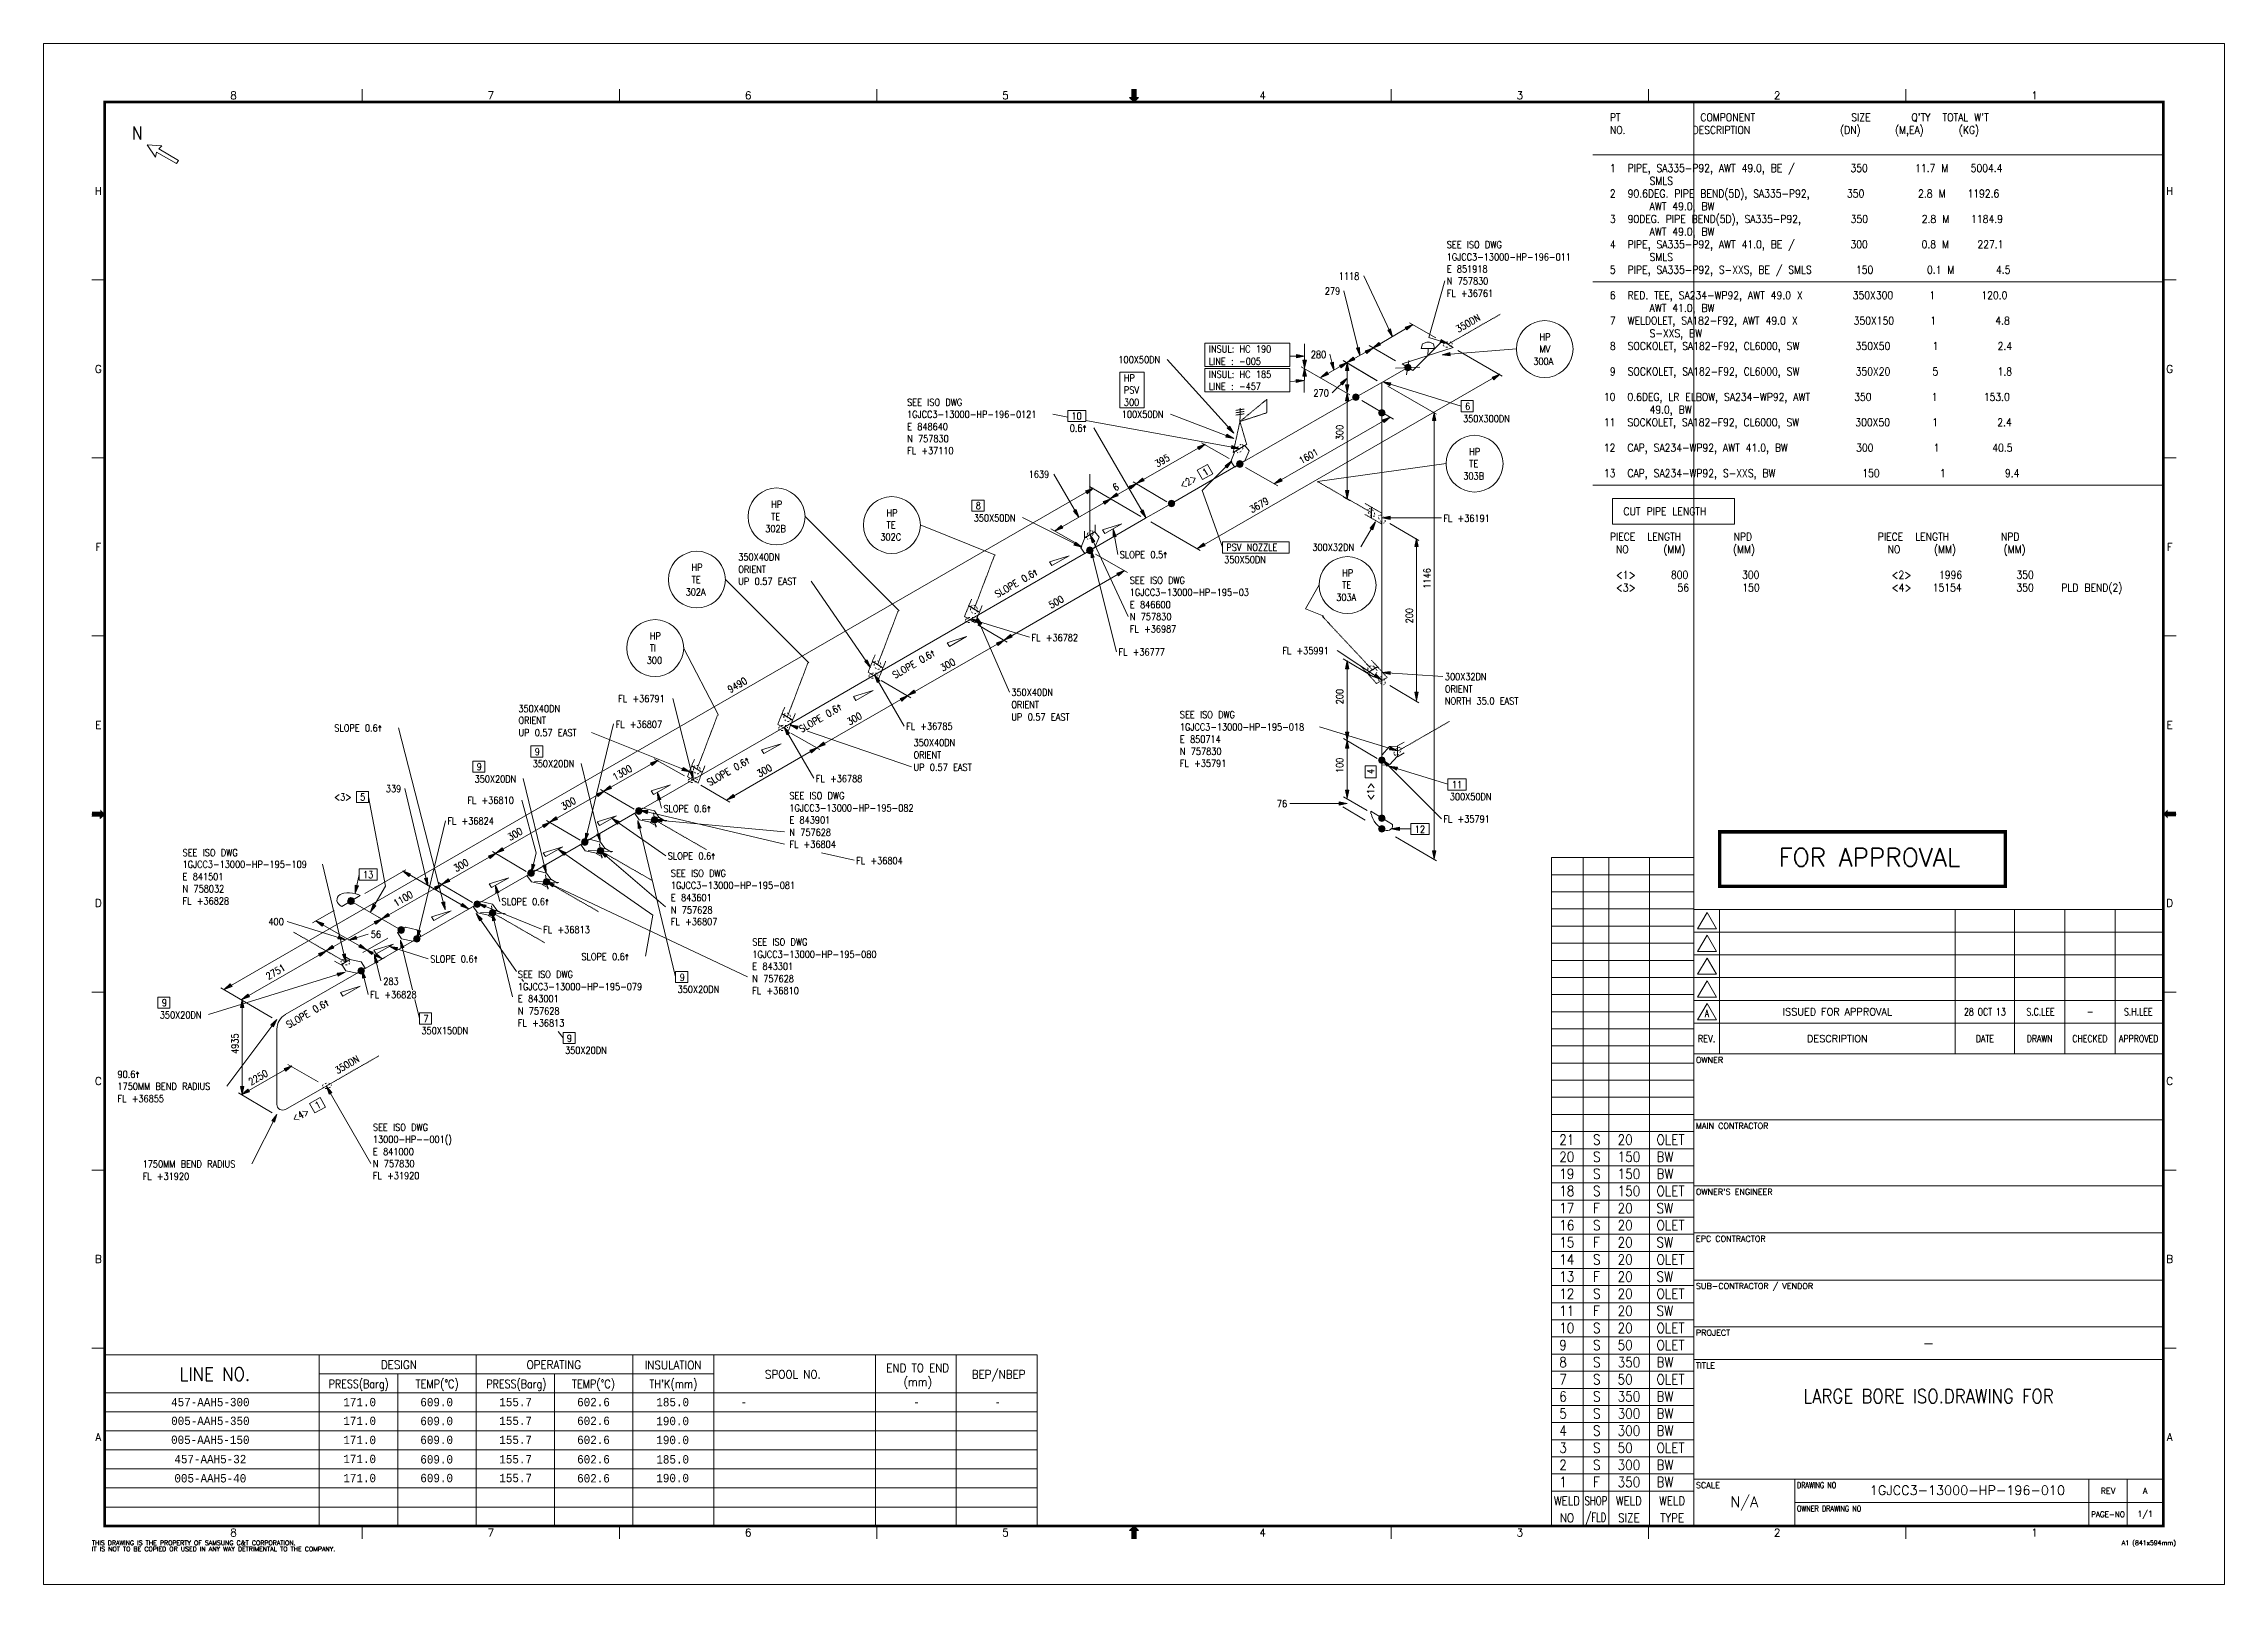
# Model space of a CAD drawing. Extents: x 0 to 841, y 0 to 594.
import ezdxf
from ezdxf.enums import TextEntityAlignment as Align

# ---------------------------------------------------------------- set-up
doc = ezdxf.new("R2010")
doc.units = 0
doc.header["$MEASUREMENT"] = 0
doc.linetypes.add('HIDDEN', pattern=[0.375, 0.25, -0.125])
doc.layers.get('0').update_dxf_attribs({"lineweight": 9})
for name, color, linetype, lineweight in [('1', 7, 'Continuous', 9), ('3', 7, 'Continuous', 9), ('4', 7, 'Continuous', 9), ('EMB', 7, 'Continuous', 9), ('P', 7, 'Continuous', 9), ('SYM', 7, 'Continuous', 9), ('T-TEXT1', 7, 'Continuous', 9), ('TB-TEXT', 7, 'Continuous', 9), ('TEXT', 7, 'Continuous', 9)]:
    doc.layers.add(name, color=color, linetype=linetype, lineweight=lineweight)
doc.styles.add('MONOTXT', font='MONOTXT')
doc.styles.add('ROMANS', font='ROMANS')
doc.styles.add('TXT', font='txt.shx')

msp = doc.modelspace()

# ---------------------------------------------------------------- texts
at = {"color": 7, "linetype": 'Continuous', "lineweight": 0, "style": 'MONOTXT'}
for s, height, width, p in [('457-AAH5-300', 3.237525, 0.899599, (64.3, 70.2625)), ('171.0', 3.23753, 0.899599, (121.8875, 70.2625)), ('609.0', 3.23753, 0.899599, (151.575, 70.2625)), ('155.7', 3.23753, 0.899599, (182.0375, 70.2625)), ('602.6', 3.23753, 0.899599, (212.0625, 70.2625)), ('185.0', 3.23753, 0.899599, (242.6, 70.2625)), ('-', 3.24, 0.901042, (336.675, 70.275)), ('-', 3.24, 0.901042, (367.925, 70.275)), ('005-AAH5-350', 3.237525, 0.899599, (64.3125, 63.0375)), ('171.0', 3.23753, 0.899599, (121.8875, 63.0375)), ('609.0', 3.23753, 0.899599, (151.575, 62.975)), ('155.7', 3.23753, 0.899599, (182.0375, 63.0375)), ('602.6', 3.23753, 0.899599, (212.0625, 63.0375)), ('190.0', 3.23753, 0.899599, (242.5875, 62.975)), ('005-AAH5-150', 3.237525, 0.899599, (64.2875, 55.7375)), ('171.0', 3.23753, 0.899599, (121.8875, 55.675)), ('609.0', 3.23753, 0.899599, (151.575, 55.7125)), ('155.7', 3.23753, 0.899599, (182.0375, 55.7125)), ('602.6', 3.23753, 0.899599, (212.0625, 55.7125)), ('190.0', 3.23753, 0.899599, (242.5875, 55.675)), ('457-AAH5-32', 3.237525, 0.899599, (64.3, 48.2875)), ('005-AAH5-40', 3.237525, 0.899599, (64.3, 40.9125)), ('171.0', 3.23753, 0.899599, (121.8875, 48.3625)), ('171.0', 3.23753, 0.899599, (121.8875, 40.975)), ('609.0', 3.23753, 0.899599, (151.575, 48.2)), ('609.0', 3.23753, 0.899599, (151.575, 40.9875)), ('155.7', 3.23753, 0.899599, (182.0375, 48.225)), ('155.7', 3.23753, 0.899599, (182.0375, 40.975)), ('602.6', 3.23753, 0.899599, (212.0625, 48.225)), ('602.6', 3.23753, 0.899599, (212.0625, 40.9125)), ('185.0', 3.23753, 0.899599, (242.6, 48.2))]:
    msp.add_text(s, height=height, dxfattribs=dict(at, width=width)).set_placement(p, align=Align.MIDDLE)
at = {"color": 7, "linetype": 'Continuous', "lineweight": 0, "style": 'MONOTXT', "width": 0.901042}
msp.add_text('-', height=3.24, dxfattribs=at).set_placement((268.775, 70.2625), align=Align.MIDDLE_LEFT)
at = {"color": 3, "linetype": 'Continuous', "lineweight": 0, "style": 'ROMANS'}
msp.add_text('1GJCC3-13000-HP-196-010', height=3.612525, dxfattribs=at).set_placement((704.275, 36.2625), align=Align.MIDDLE_LEFT)
at = {"layer": '1', "color": 2, "linetype": 'Continuous', "lineweight": 0, "style": 'ROMANS', "width": 0.849993}
msp.add_text('LARGE BORE ISO.DRAWING FOR', height=5.48625, dxfattribs=at).set_placement((726.9, 72.55), align=Align.MIDDLE)
at = {"layer": '3', "color": 2, "linetype": 'Continuous', "lineweight": 0, "style": 'TXT', "width": 0.851861}
for s, p in [('SEE ISO DWG', (541.1, 515.1)), ('1GJCC3-13000-HP-196-011', (541.1, 510.4)), ('1118', (499.5, 503)), ('E 851918', (541.1, 505.7)), ('279', (494.1, 497.3)), ('N 757830', (541.1, 501.1)), ('FL +36761', (541.1, 496.4)), ('HP', (576.9, 479.6)), ('100X50DN', (414.5, 470.8)), ('INSUL: HC 190', (449.4, 474.9)), ('LINE : -005', (449.4, 470.2)), ('280', (488.7, 472.8)), ('300A', (574.5, 470.2)), ('MV', (576.9, 474.9)), ('HP', (416.6, 463.7)), ('INSUL: HC 185', (449.4, 465.2)), ('LINE : -457', (449.4, 460.5)), ('SEE ISO DWG', (333, 454.4)), ('300', (416.6, 454.4)), ('PSV', (416.6, 459.1)), ('270', (489.7, 457.9)), ('6', (548.2, 452.8)), ('E 848640', (333, 445)), ('1GJCC3-13000-HP-196-0121', (333, 449.7)), ('0.6^ ', (395.7, 444.4)), ('10', (396.4, 449.1)), ('100X50DN', (415.8, 449.7)), ('350X300DN', (547.4, 448.1)), ('N 757830', (333, 440.3)), ('FL +37110', (333, 435.7)), ('HP', (549.8, 435.4)), ('1639', (379.9, 426.6)), ('TE', (549.8, 430.7)), ('303B', (547.5, 426)), ('TE', (280.6, 410.3)), ('HP', (280.6, 415)), ('HP', (325.1, 411.7)), ('350X50DN', (358.7, 409.8)), ('8', (359.5, 414.5)), ('FL +36191', (539.8, 409.7)), ('302B', (278.3, 405.6)), ('302C', (322.7, 402.4)), ('TE', (325.1, 407.1)), ('350X40DN', (267.9, 394.7)), ('SLOPE 0.5^ ', (415, 395.6)), ('350X50DN', (455.3, 393.7)), ('PSV NOZZLE', (456.1, 398.4)), ('300X32DN', (489.3, 398.5)), ('TE', (249.9, 386)), ('HP', (249.9, 390.7)), ('ORIENT', (267.9, 390)), ('UP 0.57 EAST', (267.9, 385.4)), ('SEE ISO DWG', (418.9, 385.7)), ('HP', (500.8, 388.6)), ('302A', (247.6, 381.3)), ('E 846600', (418.9, 376.4)), ('1GJCC3-13000-HP-195-03', (418.9, 381.1)), ('303A', (498.5, 379.2)), ('TE', (500.8, 383.9)), ('N 757830', (418.9, 371.7)), ('TI', (233.8, 359.6)), ('HP', (233.8, 364.3)), ('FL +36782', (381, 363.6)), ('FL +36987', (418.9, 367)), ('300', (232.6, 354.9)), ('FL +36777', (414.5, 358.1)), ('FL +35991', (477.7, 358.6)), ('350X40DN', (373.2, 342.5)), ('300X32DN', (540.4, 348.6)), ('ORIENT', (540.4, 343.9)), ('350X40DN', (183.1, 336.3)), ('FL +36791', (221.6, 340.1)), ('ORIENT', (373.2, 337.8)), ('SEE ISO DWG', (438.2, 333.9)), ('NORTH 35.0 EAST', (540.4, 339.2)), ('SLOPE 0.6^ ', (112.1, 328.8)), ('ORIENT', (183.1, 331.7)), ('UP 0.57 EAST', (183.1, 327)), ('FL +36807', (220.6, 330.2)), ('FL +36785', (332.6, 329.5)), ('UP 0.57 EAST', (373.2, 333.1)), ('1GJCC3-13000-HP-195-018', (438.2, 329.2)), ('9', (189.4, 319.7)), ('350X40DN', (335.5, 323.1)), ('ORIENT', (335.5, 318.4)), ('E 850714', (438.2, 324.5)), ('N 757830', (438.2, 319.8)), ('350X20DN', (166.2, 309.2)), ('9', (167, 313.9)), ('350X20DN', (188.6, 315)), ('FL +36788', (297.8, 309.3)), ('UP 0.57 EAST', (335.5, 313.7)), ('FL +35791', (438.2, 315.2)), ('<3>', (112, 302.2)), ('5', (122.1, 302.2)), ('339', (132, 305.4)), ('FL +36810', (163.4, 300.9)), ('SEE ISO DWG', (287.6, 302.7)), ('300X50DN', (542.3, 302.3)), ('11', (543.1, 307)), ('FL +36824', (155.7, 292.9)), ('SLOPE 0.6^ ', (239, 297.7)), ('E 843901', (287.6, 293.3)), ('1GJCC3-13000-HP-195-082', (287.6, 298)), ('76', (475.6, 299.6)), ('FL +35791', (539.8, 293.7)), ('N 757628', (287.6, 288.6)), ('FL +36804', (287.6, 284)), ('12', (528.8, 289.8)), ('SEE ISO DWG', (53.6, 280.8)), ('1GJCC3-13000-HP-195-109', (53.6, 276.2)), ('SLOPE 0.6^ ', (240.7, 279.4)), ('FL +36804', (313.4, 277.7)), ('E 841501', (53.6, 271.5)), ('N 758032', (53.6, 266.8)), ('13', (123.2, 272.3)), ('SEE ISO DWG', (241.9, 272.8)), ('1GJCC3-13000-HP-195-081', (241.9, 268.1)), ('FL +36828', (53.6, 262.1)), ('SLOPE 0.6^ ', (176.6, 261.9)), ('E 843601', (241.9, 263.4)), ('N 757628', (241.9, 258.7)), ('400', (86.7, 254.1)), ('FL +36813', (192.7, 251.1)), ('FL +36807', (241.9, 254.1)), ('56', (126.2, 249.2)), ('SEE ISO DWG', (273.3, 246.3)), ('1GJCC3-13000-HP-195-080', (273.3, 241.6)), ('SLOPE 0.6^ ', (149.1, 239.8)), ('SEE ISO DWG', (182.9, 233.8)), ('SLOPE 0.6^ ', (207.4, 240.7)), ('E 843301', (273.3, 236.9)), ('FL +36828', (125.9, 226)), ('283', (131, 231.2)), ('E 843001', (182.9, 224.4)), ('1GJCC3-13000-HP-195-079', (182.9, 229.1)), ('350X20DN', (244.5, 228.1)), ('9', (245.3, 232.7)), ('N 757628', (273.3, 232.2)), ('FL +36810', (273.3, 227.5)), ('350X20DN', (44.8, 218.2)), ('9', (45.6, 222.9)), ('7', (146.5, 216.7)), ('N 757628', (182.9, 219.7)), ('350X150DN', (145.7, 212.1)), ('FL +36813', (182.9, 215.1)), ('9', (201.8, 209.2)), ('350X20DN', (201.1, 204.5)), ('90.6^ ', (28.5, 195.3)), ('FL +36855', (28.5, 185.9)), ('1750MM BEND RADIUS', (28.5, 190.6)), ('SEE ISO DWG', (127, 174.9)), ('E 841000', (127, 165.5)), ('13000-HP--001()', (127, 170.2)), ('1750MM BEND RADIUS', (38.2, 160.7)), ('N 757830', (127, 160.8)), ('FL +31920', (38.2, 156)), ('FL +31920', (127, 156.2))]:
    msp.add_text(s, height=2.7, dxfattribs=at).set_placement(p)
for s, rotation, p in [('350DN', 30, (545.6, 482.5)), ('300', 90, (501.2, 441.1)), ('1601', 30, (485.1, 431.8)), ('395', 30, (429.5, 430.6)), ('1', 30, (447.9, 427.2)), ('6', 30, (413.3, 421.4)), ('<2>', 30, (439.2, 422.3)), ('3679', 30, (466, 413)), ('SLOPE 0.6^ ', 30, (367.8, 380.3)), ('1146', 90, (534.8, 383.9)), ('500', 30, (388.6, 376.1)), ('200', 90, (528, 370.5)), ('SLOPE 0.6^ ', 30, (328.3, 349.1)), ('300', 30, (346.8, 351.9)), ('9490', 30, (264.8, 343.6)), ('200', 90, (501.2, 339.3)), ('SLOPE 0.6^ ', 30, (292.3, 328.3)), ('300', 30, (310.8, 331.1)), ('1300', 30, (220.4, 309.8)), ('SLOPE 0.6^ ', 30, (256.8, 307.7)), ('300', 30, (276.1, 311.1)), ('100', 90, (501.2, 312.8)), ('4', 90, (513.1, 312.4)), ('300', 30, (200.5, 298.4)), ('<1>', 90, (513.1, 302.3)), ('300', 30, (179.9, 286.6)), ('300', 30, (159.1, 274.6)), ('1100', 30, (135.9, 261.2)), ('2751', 30, (86.7, 233)), ('SLOPE 0.6^ ', 30, (94.5, 214.3)), ('4935', 90, (75.1, 204.5)), ('350DN', 30, (113.3, 196.7)), ('2250', 30, (80, 192.3)), ('1', 30, (105.6, 183.1)), ('<4>', 30, (96.9, 178.1))]:
    msp.add_text(s, height=2.7, rotation=rotation, dxfattribs=at).set_placement(p)
at = {"layer": '4', "color": 2, "linetype": 'Continuous', "lineweight": 0, "style": 'TXT', "width": 0.859991}
msp.add_text('N', height=5, dxfattribs=at).set_placement((34, 557))
at = {"layer": 'EMB', "color": 2, "linetype": 'Continuous', "lineweight": 0, "style": 'TXT', "width": 0.866675}
for s, p in [(" PT            COMPONENT              SIZE      Q'TY  TOTAL W'T", (601.7, 564.1)), (' NO.          DESCRIPTION             (DN)     (M,EA)     (KG)', (601.7, 559.2)), (' 1  PIPE, SA335-P92, AWT 49.0, BE /      350       11.7 M   5004.4', (601.7, 544.5)), (' 2  90.6DEG. PIPE BEND(5D), SA335-P92,   350        2.8 M   1192.6', (601.7, 534.7)), ('       SMLS', (601.7, 539.6)), ('       AWT 49.0, BW', (601.7, 529.8)), (' 3  90DEG. PIPE BEND(5D), SA335-P92,     350        2.8 M   1184.9', (601.7, 524.9)), ('       AWT 49.0, BW', (601.7, 520)), (' 4  PIPE, SA335-P92, AWT 41.0, BE /      300        0.8 M    227.1', (601.7, 515.1)), ('       SMLS', (601.7, 510.2)), (' 5  PIPE, SA335-P92, S-XXS, BE / SMLS    150        0.1 M      4.5', (601.7, 505.3)), (' 6  RED. TEE, SA234-WP92, AWT 49.0 X     350X300     1       120.0', (601.7, 495.5)), (' 7  WELDOLET, SA182-F92, AWT 49.0 X      350X150     1         4.8', (601.7, 485.7)), ('       AWT 41.0, BW', (601.7, 490.6)), ('       S-XXS, BW', (601.7, 480.8)), (' 8  SOCKOLET, SA182-F92, CL6000, SW      350X50      1         2.4', (601.7, 475.9)), (' 9  SOCKOLET, SA182-F92, CL6000, SW      350X20      5         1.8', (601.7, 466.1)), ('10  0.6DEG, LR ELBOW, SA234-WP92, AWT    350         1       153.0', (601.7, 456.3)), ('       49.0, BW', (601.7, 451.4)), ('11  SOCKOLET, SA182-F92, CL6000, SW      300X50      1         2.4', (601.7, 446.5)), ('12  CAP, SA234-WP92, AWT 41.0, BW        300         1        40.5', (601.7, 436.7)), ('13  CAP, SA234-WP92, S-XXS, BW           150         1         9.4', (601.7, 426.9)), ('   CUT PIPE LENGTH', (601.7, 412.2)), (' PIECE  LENGTH       NPD                   PIECE  LENGTH       NPD', (601.7, 402.4)), ('  NO     (MM)       (MM)                    NO     (MM)       (MM)', (601.7, 397.5)), ('  <1>     800        300                    <2>    1996        350', (601.7, 387.7)), ('  <3>      56        150                    <4>   15154        350    PLD BEND(2)', (601.7, 382.8))]:
    msp.add_text(s, height=3, dxfattribs=at).set_placement(p)
at = {"layer": 'EMB', "color": 7, "linetype": 'Continuous', "lineweight": 0, "style": 'MONOTXT', "width": 0.899599}
msp.add_text('190.0', height=3.23753, dxfattribs=at).set_placement((242.5875, 40.975), align=Align.MIDDLE)
at = {"layer": 'SYM', "color": 2, "linetype": 'Continuous', "lineweight": 0, "style": 'TXT', "width": 0.871788}
for s, p in [('21', (584.5, 169.5)), ('S', (597.5, 169.5)), ('20', (607, 169.5)), ('OLET', (622, 169.5)), ('20', (584.5, 162.9)), ('19', (584.5, 156.3)), ('S', (597.5, 162.9)), ('S', (597.5, 156.3)), ('150', (607, 162.9)), ('150', (607, 156.3)), ('BW', (622, 162.9)), ('BW', (622, 156.3)), ('18', (584.5, 149.7)), ('S', (597.5, 149.7)), ('150', (607, 149.7)), ('OLET', (622, 149.7)), ('17', (584.5, 143.1)), ('F', (597.5, 143.1)), ('20', (607, 143.1)), ('SW', (622, 143.1)), ('16', (584.5, 136.5)), ('S', (597.5, 136.5)), ('20', (607, 136.5)), ('OLET', (622, 136.5)), ('15', (584.5, 129.9)), ('14', (584.5, 123.3)), ('S', (597.5, 123.3)), ('F', (597.5, 129.9)), ('20', (607, 129.9)), ('20', (607, 123.3)), ('SW', (622, 129.9)), ('OLET', (622, 123.3)), ('13', (584.5, 116.7)), ('F', (597.5, 116.7)), ('20', (607, 116.7)), ('SW', (622, 116.7)), ('12', (584.5, 110.1)), ('S', (597.5, 110.1)), ('20', (607, 110.1)), ('OLET', (622, 110.1)), ('11', (584.5, 103.5)), ('F', (597.5, 103.5)), ('20', (607, 103.5)), ('SW', (622, 103.5)), ('9', (584.5, 90.3)), ('10', (584.5, 96.9)), ('S', (597.5, 96.9)), ('S', (597.5, 90.3)), ('20', (607, 96.9)), ('50', (607, 90.3)), ('OLET', (622, 96.9)), ('OLET', (622, 90.3)), ('8', (584.5, 83.7)), ('S', (597.5, 83.7)), ('350', (607, 83.7)), ('BW', (622, 83.7)), ('7', (584.5, 77.1)), ('S', (597.5, 77.1)), ('50', (607, 77.1)), ('OLET', (622, 77.1)), ('5', (584.5, 63.9)), ('6', (584.5, 70.5)), ('S', (597.5, 70.5)), ('S', (597.5, 63.9)), ('350', (607, 70.5)), ('300', (607, 63.9)), ('BW', (622, 70.5)), ('BW', (622, 63.9)), ('4', (584.5, 57.3)), ('S', (597.5, 57.3)), ('300', (607, 57.3)), ('BW', (622, 57.3)), ('3', (584.5, 50.7)), ('S', (597.5, 50.7)), ('50', (607, 50.7)), ('OLET', (622, 50.7)), ('2', (584.5, 44.1)), ('S', (597.5, 44.1)), ('300', (607, 44.1)), ('BW', (622, 44.1)), ('1', (584.5, 37.5)), ('F', (597.5, 37.5)), ('350', (607, 37.5)), ('BW', (622, 37.5))]:
    msp.add_text(s, height=3.9, dxfattribs=at).set_placement(p)
at = {"layer": 'T-TEXT1', "color": 7, "linetype": 'Continuous', "lineweight": 0, "style": 'ROMANS'}
for s, height, p in [('8', 2.9732, (73.1875, 574.0125)), ('7', 2.9732, (172.425, 574.0125)), ('6', 2.9732, (271.65, 574.0125)), ('5', 2.9732, (370.8875, 574.0125)), ('4', 2.9732, (470.1125, 574.0125)), ('3', 2.9732, (569.35, 574.0125)), ('2', 2.9732, (668.575, 574.0125)), ('1', 2.9732, (767.8125, 574.0125)), ('H', 2.9732, (21.1, 537.2125)), ('H', 2.9732, (819.9, 537.2125)), ('G', 2.9732, (21.1, 468.575)), ('G', 2.9732, (819.9, 468.575)), ('F', 2.9732, (21.1, 399.95)), ('F', 2.9732, (819.9, 399.95)), ('E', 2.9732, (21.1, 331.3125)), ('E', 2.9732, (819.9, 331.3125)), ('D', 2.9732, (21.1, 262.6875)), ('D', 2.9732, (819.9, 262.6875)), ('ISSUED FOR APPROVAL', 2.743125, (691.75, 220.7375)), ('DESCRIPTION', 2.743125, (691.75, 210.425)), ('C', 2.9732, (21.1, 194.05)), ('C', 2.9732, (819.9, 194.05)), ('B', 2.9732, (21.1, 125.425)), ('B', 2.9732, (819.9, 125.425)), ('-', 4.0232, (726.9125, 93)), ('A', 2.9732, (21.1, 56.7875)), ('A', 2.9732, (819.9, 56.7875)), ('N/A', 4.02323, (655.85, 31.525)), ('REV', 2.26305, (796.1125, 36.05)), ('A', 2.263, (810.45, 36.05)), ('1/1', 2.26305, (810.45, 27)), ('8', 2.9732, (73.1875, 19.9875)), ('7', 2.9732, (172.425, 19.9875)), ('6', 2.9732, (271.65, 19.9875)), ('5', 2.9732, (370.8875, 19.9875)), ('4', 2.9732, (470.1125, 19.9875)), ('3', 2.9732, (569.35, 19.9875)), ('2', 2.9732, (668.575, 19.9875)), ('1', 2.9732, (767.8125, 19.9875))]:
    msp.add_text(s, height=height, dxfattribs=at).set_placement(p, align=Align.MIDDLE)
at = {"layer": 'T-TEXT1', "color": 4, "linetype": 'Continuous', "lineweight": 0, "style": 'ROMANS'}
msp.add_text('FOR APPROVAL', height=7.012425, dxfattribs=at).set_placement((704.0875, 280.325), align=Align.MIDDLE)
at = {"layer": 'T-TEXT1', "color": 7, "linetype": 'Continuous', "lineweight": 0, "style": 'ROMANS'}
for s, height, width, p in [('A', 2.7431, 0.800027, (641.4625, 220.1)), ('S.C.LEE', 2.74313, 0.800027, (770.0875, 220.7375)), ('-', 2.7431, 0.800027, (789.25, 220.7375)), ('S.H.LEE', 2.74313, 0.800027, (807.775, 220.7375)), ('REV.', 2.74313, 0.850007, (641.325, 210.425)), ('DATE', 2.74313, 0.800027, (748.65, 210.425)), ('DRAWN', 2.74313, 0.800027, (769.7625, 210.425)), ('CHECKED', 2.74313, 0.800027, (789.1375, 210.425)), ('APPROVED', 2.74313, 0.800027, (807.9625, 210.425)), ('PAGE-NO', 2.26305, 0.900013, (796.1125, 27))]:
    msp.add_text(s, height=height, dxfattribs=dict(at, width=width)).set_placement(p, align=Align.MIDDLE)
for s, p in [('OWNER', (637.2125, 201.05)), ('MAIN CONTRACTOR', (637.2125, 175.625)), ("OWNER'S ENGINEER", (637.2125, 150.2)), ('EPC CONTRACTOR', (637.2125, 132.1)), ('SUB-CONTRACTOR / VENDOR', (637.2125, 113.8875)), ('PROJECT', (637.2125, 95.8875)), ('TITLE', (637.2125, 83.2125)), ('SCALE', (637.2125, 37.125))]:
    msp.add_text(s, height=2.26305, dxfattribs=at).set_placement(p)
at = {"layer": 'T-TEXT1', "color": 2, "linetype": 'Continuous', "lineweight": 0, "style": 'ROMANS'}
for s, height, width, p in [('DESIGN', 3.24, 0.9, (137, 83.0625)), ('OPERATING', 3.24, 0.9, (196.7375, 83.0625)), ('INSULATION', 3.24, 0.9, (242.75, 82.925)), ('END TO END', 3.24, 0.9, (337.0875, 81.8)), ('LINE NO.', 5.184, 0.9, (66.025, 78.4875)), ('PRESS(Barg)', 3.24, 0.83, (121.5125, 75.675)), ('TEMP(%%dC)', 3.24, 0.85, (151.7875, 75.675)), ('PRESS(Barg)', 3.24, 0.83, (182.3125, 75.675)), ('TEMP(%%dC)', 3.24, 0.85, (212.0625, 75.675)), ("TH'K(mm)", 3.24, 0.85, (242.875, 75.675)), ('SPOOL NO.', 3.24, 0.9, (288.95, 79.3375)), ('(mm)', 3.24, 0.9, (337.0875, 76.4125)), ('BEP/NBEP', 3.24, 0.9, (368.2875, 79.3375))]:
    msp.add_text(s, height=height, dxfattribs=dict(at, width=width)).set_placement(p, align=Align.CENTER)
for s, width, p in [('WELD', 0.857143, (587.475, 32.2125)), ('SHOP', 0.714308, (598.625, 32.2125)), ('WELD', 0.857143, (611.35, 32.2125)), ('WELD', 0.857143, (628.0375, 32.2125)), ('NO', 0.857143, (587.475, 25.6125)), ('/FLD', 0.714308, (598.6375, 25.6125)), ('SIZE', 0.857143, (611.3625, 25.6125)), ('TYPE', 0.857143, (628.0375, 25.6125))]:
    msp.add_text(s, height=3.36, dxfattribs=dict(at, width=width)).set_placement(p, align=Align.MIDDLE)
at = {"layer": 'T-TEXT1', "color": 7, "linetype": 'Continuous', "lineweight": 0, "style": 'ROMANS', "width": 0.799993}
for s, p in [('DRAWING NO', (676.175, 37.125)), ('OWNER DRAWING NO', (676.175, 28.075))]:
    msp.add_text(s, height=2.26305, dxfattribs=at).set_placement(p)
at = {"layer": 'T-TEXT1', "color": 7, "linetype": 'Continuous', "lineweight": 0, "style": 'ROMANS'}
for s, p in [('THIS DRAWING IS THE PROPERTY OF SAMSUNG C&T CORPORATION.', (18.6125, 16.0125)), ('IT IS NOT TO BE COPIED OR USED IN ANY WAY DETRIMENTAL TO THE COMPANY.', (18.6125, 13.65))]:
    msp.add_text(s, height=1.749975, dxfattribs=at).set_placement(p, align=Align.MIDDLE_LEFT)
msp.add_text('A1 (841x594mm)', height=1.749975, dxfattribs=at).set_placement((822.3375, 16.0125), align=Align.MIDDLE_RIGHT)
at = {"layer": 'TEXT', "color": 7, "linetype": 'Continuous', "lineweight": 0, "style": 'ROMANS', "width": 0.800027}
msp.add_text('28 OCT 13', height=2.74313, dxfattribs=at).set_placement((748.6375, 220.7375), align=Align.MIDDLE)

# ---------------------------------------------------------------- linework, layer by layer
at = {"layer": '1', "color": 1, "linetype": 'Continuous', "lineweight": 0}
for p, q in [((516.0875, 463.3875), (506.075, 457.675)), ((526.0875, 469.1125), (516.0875, 463.3875)), ((516.0875, 463.3875), (516.0875, 451.6875)), ((506.075, 457.675), (461.35, 431.9375)), ((516.0875, 451.6875), (516.0875, 410.875)), ((461.35, 431.9375), (434.9625, 416.725)), ((434.9625, 416.725), (424.95, 411)), ((424.95, 411), (403.5, 398.65)), ((516.0875, 410.875), (516.0875, 348.475)), ((403.5, 398.65), (357.225, 371.875)), ((357.225, 371.875), (320.0375, 350.425)), ((320.0375, 350.425), (285.2, 330.275)), ((516.0875, 348.475), (516.0875, 317.7875)), ((285.2, 330.275), (250.3625, 310.125)), ((516.0875, 317.7875), (516.0875, 295.4375)), ((250.3625, 310.125), (229.5625, 298.1625)), ((229.5625, 298.1625), (208.7625, 286.2)), ((208.7625, 286.2), (187.9625, 274.2375)), ((187.9625, 274.2375), (167.1625, 262.2875)), ((137.9125, 252.275), (118.5375, 263.45)), ((167.1625, 262.2875), (143.8875, 248.8875)), ((143.8875, 248.8875), (122.4375, 236.5375)), ((122.4375, 236.5375), (93.1875, 219.6375)), ((89.9375, 214.05), (89.9375, 184.9375)), ((93.325, 183.1125), (109.1875, 192.2125))]:
    msp.add_line(p, q, dxfattribs=at)
for centre, radius, start, end in [((96.3813, 214.0596), 6.4318, 119.2488028, 180), ((92.2062, 185.0673), 2.2563, 180, 299.9816139)]:
    msp.add_arc(centre, radius, start, end, dxfattribs=at)
at = {"layer": '3', "color": 2, "linetype": 'Continuous', "lineweight": 0}
for p, q in [((507.6375, 473.7875), (501.3875, 498.75)), ((520.2375, 480.9375), (509.1875, 504.475)), ((534.15, 480.6875), (540.3875, 502.525)), ((512.575, 476.65), (528.0375, 485.75)), ((526.7375, 486.4), (536.8875, 480.55)), ((541.6875, 478.3375), (534.15, 480.6875)), ((459.0125, 443.7625), (433.275, 472.2375)), ((486.3125, 473.5375), (480.5875, 473.5375)), ((486.3125, 468.85), (486.3125, 478.2125)), ((492.55, 465.3375), (502.6875, 471.0625)), ((497.625, 468.075), (496.0625, 474.3125)), ((501.1375, 471.8375), (514.1375, 464.175)), ((501.2625, 471.7125), (514.2625, 464.0375)), ((502.6875, 471.0625), (512.575, 476.65)), ((502.6875, 459.3625), (502.6875, 471.0625)), ((511.1375, 477.5625), (521.2875, 471.7125)), ((539.35, 474.05), (567.95, 476.3875)), ((562.4875, 465.7375), (545.3375, 475.7375)), ((444.975, 399.3), (561.5875, 466.5125)), ((486.1875, 464.175), (480.5875, 463.7875)), ((485.0125, 469.375), (503.7375, 458.5875)), ((486.1875, 459.4875), (486.3125, 468.85)), ((502.6875, 465.0875), (496.975, 459.3625)), ((516.475, 463.65), (546.6375, 454.2875)), ((502.6875, 418.5375), (502.6875, 459.3625)), ((520.6375, 449.225), (508.4125, 456.375)), ((537.1375, 451.175), (518.425, 461.9625)), ((389.2, 451.175), (394.925, 450)), ((401.9375, 448.7), (461.225, 437.9125)), ((425.0875, 411.2625), (405.0625, 445.8375)), ((459.0125, 441.8125), (434.575, 451.175)), ((474.6125, 424.2625), (519.3375, 450)), ((536.2375, 279.7), (536.2375, 451.825)), ((421.4375, 424.3875), (447.9625, 439.6)), ((446.5375, 440.125), (457.1875, 434.0125)), ((458.2375, 433.1), (446.7875, 421.6625)), ((475.9125, 423.4875), (463.4375, 430.6375)), ((491.25, 425.175), (540.9125, 432.1875)), ((69.6625, 229.3875), (404.8, 422.575)), ((399.2125, 411.3875), (389.5875, 428.0375)), ((403.375, 423.225), (423.1375, 411.65)), ((411.4375, 418.675), (421.575, 424.3875)), ((420.1375, 425.0375), (433.1375, 417.375)), ((446.7875, 421.6625), (454.5875, 399.825)), ((390.1125, 406.1875), (411.5625, 418.5375)), ((501.2625, 419.1875), (503.8625, 417.7625)), ((329.925, 375.3875), (293.525, 411.7875)), ((367.1, 396.8375), (337.9875, 408.5375)), ((400.3875, 399.825), (377.5, 411.2625)), ((388.425, 406.975), (399.0875, 400.8625)), ((403.6375, 404.6375), (418.1875, 373.175)), ((412.475, 406.975), (414.2875, 397.0875)), ((446.0125, 398.525), (427.0375, 409.575)), ((513.6125, 409.575), (508.025, 399.95)), ((516.2125, 411.1375), (539.0875, 411.1375)), ((530.3875, 402.425), (519.2, 409.05)), ((403.8875, 398.9125), (413.775, 359.525)), ((417.9375, 390.075), (405.7125, 397.225)), ((529.475, 340.8), (529.475, 403.2)), ((295.0875, 355.2375), (262.8375, 387.475)), ((370.4875, 364.075), (416.8875, 390.85)), ((318.875, 353.5375), (295.9875, 386.825)), ((486.7, 376.0375), (491.9, 385.3875)), ((357.6125, 372.1375), (380.2375, 365.1125)), ((359.95, 372.9125), (372.4375, 343.925)), ((493.725, 373.3), (486.7, 376.0375)), ((333.3, 342.625), (370.4875, 364.075)), ((371.525, 363.2875), (360.3375, 369.925)), ((260.2375, 335.0875), (246.725, 361.0875)), ((515.95, 348.7375), (498.7875, 360.0375)), ((501.1375, 356.7875), (512.8375, 349.9)), ((502.6875, 325.4625), (502.6875, 356.1375)), ((320.4375, 350.6875), (331.875, 330.925)), ((334.475, 341.8375), (323.0375, 348.475)), ((516.2125, 351.5875), (539.6125, 350.0375)), ((530.3875, 339.8875), (519.2, 346.525)), ((250.4875, 310.3875), (242.6875, 341.5875)), ((298.4625, 322.6), (333.3, 342.625)), ((154.8125, 260.075), (136.875, 330.275)), ((208.8875, 286.4625), (219.8125, 331.7)), ((211.2375, 328.45), (249.1875, 313.2375)), ((285.5875, 330.5375), (297.0375, 310.775)), ((287.9375, 331.3125), (290.7875, 330.275)), ((299.375, 321.825), (288.1875, 328.1875)), ((294.5625, 328.975), (334.7375, 315.1875)), ((522.1875, 321.3), (492.0375, 330.6625)), ((263.625, 302.45), (298.4625, 322.6)), ((501.2625, 326.1125), (514.2625, 318.4375)), ((502.6875, 303.1), (502.6875, 325.4625)), ((214.6125, 286.3375), (207.3375, 316.4875)), ((216.0375, 305.8375), (236.975, 317.7875)), ((235.4125, 318.3125), (247.1125, 311.6875)), ((516.2125, 318.05), (539.0875, 295.175)), ((518.9375, 315.45), (541.5625, 308.4375)), ((131.8, 269.175), (125.3, 303.625)), ((148.1875, 269.3), (139.3375, 306.875)), ((193.8125, 274.2375), (184.975, 310.6375)), ((195.2375, 293.875), (216.175, 305.8375)), ((214.7375, 306.4875), (227.7375, 298.8125)), ((238.275, 299.2), (236.7125, 305.4375)), ((264.6625, 301.5375), (253.4875, 308.175)), ((501.2625, 303.625), (510.3625, 298.2875)), ((144.025, 249.15), (154.9375, 294.3875)), ((189.9125, 282.0375), (184.45, 302.325)), ((193.9375, 294.525), (206.9375, 286.85)), ((219.1625, 295.4375), (239.9625, 280.875)), ((243.7375, 234.2), (229.175, 294.525)), ((229.95, 298.425), (285.725, 285.425)), ((235.4125, 294.7875), (285.725, 290.1)), ((502.6875, 301.025), (480.5875, 301.025)), ((501, 299.725), (509.5875, 294.65)), ((174.4375, 281.9125), (195.375, 293.875)), ((519.725, 291.275), (527.2625, 291.275)), ((537.1375, 278.925), (521.2875, 288.15)), ((116.5875, 239.925), (107.4875, 277.625)), ((153.6375, 269.95), (174.575, 281.9125)), ((173.1375, 282.5625), (186.1375, 274.8875)), ((188.0875, 274.5), (189.9125, 282.0375)), ((198.4875, 283.475), (234.8875, 257.9875)), ((214.6125, 282.825), (239.8375, 261.2375)), ((300.025, 282.0375), (312.6375, 279.1875)), ((120.1, 266.4375), (121.6625, 273.725)), ((139.7375, 275.5375), (123.875, 266.3125)), ((126.0875, 259.2875), (131.8, 269.175)), ((130.375, 256.5625), (153.775, 269.95)), ((138.5625, 275.025), (163.9125, 260.4625)), ((152.3375, 270.6), (165.3375, 262.9375)), ((174.3125, 269.5625), (175.875, 263.325)), ((193.8125, 270.8625), (271.425, 234.2)), ((165.0875, 260.9875), (162.4875, 259.55)), ((167.55, 262.5375), (191.9875, 252.5375)), ((93.975, 255.525), (116.5875, 248.5)), ((103.725, 255), (112.0375, 259.8125)), ((105.025, 255.7875), (124.525, 244.6)), ((108.925, 244.2125), (130.5, 256.5625)), ((129.075, 257.2125), (131.675, 255.7875)), ((182.375, 236.2875), (166.775, 258.6375)), ((180.8125, 226.5375), (173.0125, 258.9)), ((232.1625, 242.1375), (234.8875, 257.9875)), ((76.425, 225.4875), (109.05, 244.2125)), ((107.625, 244.8625), (110.225, 243.4375)), ((117.6375, 248.375), (125.175, 250.7125)), ((123.0875, 243.5625), (132.7125, 249.15)), ((124.525, 244.6), (130.5, 241.225)), ((133.3625, 245.9), (148.3125, 241.225)), ((142.2, 229.2625), (137.65, 248.375)), ((116.3375, 236.025), (63.55, 219.6375)), ((125.175, 227.4375), (122.8375, 236.8)), ((127.6375, 242.65), (129.9875, 232.6375)), ((129.075, 240.3125), (131.675, 241.7375)), ((68.3625, 230.0375), (88.125, 218.475)), ((185.1, 232.3875), (184.45, 233.2875)), ((76.55, 188.8375), (76.55, 225.4875)), ((144.9375, 218.2125), (143.1125, 225.4875)), ((89.9375, 217.825), (70.7, 192.0875)), ((200.3125, 210.675), (198.4875, 213.1375)), ((76.425, 188.8375), (95.7875, 199.8875)), ((94.2375, 200.4), (105.9375, 193.775)), ((75.125, 189.4875), (88.125, 181.8125)), ((109.05, 191.95), (126.2125, 162.3125)), ((89.9375, 181.1625), (80.325, 162.1875))]:
    msp.add_line(p, q, dxfattribs=at)
at = {"layer": '3', "color": 2, "linetype": 'HIDDEN', "lineweight": 0}
for p, q in [((540.2625, 478.475), (539.7375, 478.0875)), ((539.7375, 477.6875), (540.1375, 477.3)), ((541.5625, 478.9875), (540.7875, 478.8625)), ((540.7875, 477.0375), (541.5625, 477.0375)), ((542.9875, 478.8625), (542.3375, 478.9875)), ((542.3375, 477.3), (542.9875, 477.5625)), ((543.25, 478.0875), (543.25, 478.475)), ((461.35, 448.3125), (471.75, 456.8875)), ((471.75, 456.8875), (471.75, 451.6875)), ((461.35, 448.3125), (458.75, 436.35)), ((471.75, 451.6875), (461.35, 448.3125)), ((463.95, 439.475), (461.35, 448.3125)), ((458.75, 436.35), (461.35, 437.9125)), ((460.05, 437.3875), (460.05, 436.7375)), ((460.7, 438.825), (460.3125, 438.0375)), ((461.875, 439.475), (461.35, 439.3375)), ((461.35, 437.9125), (463.95, 439.475)), ((462.65, 438.95), (462.3875, 439.475)), ((462.3875, 437.65), (462.65, 438.3)), ((460.3125, 436.35), (460.7, 436.225)), ((461.35, 436.4875), (461.875, 437)), ((512.05, 413.2125), (491.25, 425.175)), ((512.05, 411.1375), (509.45, 412.5625)), ((509.5875, 416.725), (512.05, 415.2875)), ((510.75, 414.5125), (510.625, 413.9875)), ((510.75, 413.3375), (511.1375, 412.6875)), ((511.6625, 414.6375), (511.1375, 414.775)), ((512.05, 415.2875), (511.925, 411.1375)), ((516.0875, 412.95), (512.05, 415.2875)), ((512.05, 415.2875), (512.05, 411.1375)), ((512.8375, 413.8625), (512.3125, 414.3875)), ((513.35, 412.4375), (513.225, 413.0875)), ((515.0375, 412.175), (514.7875, 411.7875)), ((516.0875, 412.175), (515.5625, 412.3)), ((516.0875, 410.875), (516.0875, 412.95)), ((402.2, 404.1125), (402.2, 403.4625)), ((402.85, 405.5375), (402.4625, 404.7625)), ((404.025, 406.1875), (403.5, 406.0625)), ((403.5, 403.2), (404.025, 403.725)), ((404.8, 405.675), (404.5375, 406.1875)), ((404.5375, 404.375), (404.8, 405.025)), ((511.6625, 412.0375), (512.3125, 411.7875)), ((511.925, 411.1375), (516.0875, 408.7875)), ((512.8375, 411.65), (513.225, 411.9125)), ((514.7875, 411.2625), (515.0375, 410.6125)), ((515.5625, 409.9625), (516.0875, 409.4375)), ((516.0875, 408.7875), (516.0875, 410.875)), ((517.125, 411), (516.7375, 411.65)), ((516.7375, 409.1875), (517.125, 409.3125)), ((517.3875, 409.7), (517.3875, 410.35)), ((358.7875, 375.9), (366.7125, 396.7)), ((402.4625, 403.075), (402.85, 402.9375)), ((357.875, 379.8), (356.7, 377.2)), ((321.6, 354.45), (329.5375, 375.25)), ((355.1375, 373.175), (356.8375, 377.3375)), ((357.225, 371.875), (355.1375, 373.175)), ((355.925, 372.2625), (355.4, 371.875)), ((355.4, 371.4875), (355.7875, 371.0875)), ((357.225, 372.7875), (356.4375, 372.65)), ((356.4375, 370.8375), (357.225, 370.8375)), ((356.7, 377.2), (360.8625, 374.7375)), ((356.8375, 377.3375), (360.8625, 374.8625)), ((359.3, 370.7), (357.225, 371.875)), ((357.4875, 375.6375), (357.4875, 376.2875)), ((357.6125, 376.9375), (358.1375, 377.4625)), ((358.2625, 374.475), (357.7375, 374.9875)), ((358.65, 372.65), (358, 372.7875)), ((358, 371.0875), (358.65, 371.35)), ((358.7875, 377.4625), (359.4375, 377.3375)), ((359.5625, 374.3375), (358.9125, 374.2125)), ((358.9125, 371.875), (358.9125, 372.2625)), ((360.8625, 374.8625), (359.3, 370.7)), ((359.825, 376.8125), (360.0875, 376.0375)), ((360.2125, 375.3875), (359.95, 374.7375)), ((360.8625, 374.7375), (361.9, 377.3375)), ((512.4375, 352.5), (493.075, 373.3)), ((286.7625, 334.3), (294.6875, 355.1)), ((317.9625, 351.725), (319.65, 355.8875)), ((320.6875, 358.35), (319.525, 355.75)), ((319.525, 355.75), (323.6875, 353.2875)), ((319.65, 355.8875), (323.6875, 353.4125)), ((320.3, 354.1875), (320.3, 354.8375)), ((320.4375, 355.4875), (320.95, 356.0125)), ((321.0875, 353.025), (320.5625, 353.5375)), ((321.6, 356.0125), (322.25, 355.8875)), ((323.6875, 353.4125), (322.125, 349.25)), ((322.6375, 355.3625), (322.9, 354.5875)), ((323.0375, 353.9375), (322.775, 353.2875)), ((323.6875, 353.2875), (324.725, 355.8875)), ((510.3625, 351.3375), (508.025, 353.9375)), ((514.3875, 353.8), (510.3625, 351.4625)), ((514.525, 353.675), (510.3625, 351.3375)), ((510.75, 353.4125), (510.625, 352.6375)), ((511.925, 354.0625), (511.1375, 353.9375)), ((512.05, 356.275), (514.525, 353.675)), ((513.35, 353.5375), (512.575, 354.0625)), ((518.1625, 349.6375), (514.3875, 353.8)), ((320.0375, 350.425), (317.9625, 351.725)), ((318.7375, 350.8125), (318.225, 350.425)), ((318.225, 350.0375), (318.6125, 349.6375)), ((320.0375, 351.3375), (319.2625, 351.2)), ((319.2625, 349.3875), (320.0375, 349.3875)), ((322.125, 349.25), (320.0375, 350.425)), ((321.475, 351.2), (320.825, 351.3375)), ((320.825, 349.6375), (321.475, 349.9)), ((322.3875, 352.8875), (321.7375, 352.7625)), ((321.7375, 350.425), (321.7375, 350.8125)), ((510.3625, 351.4625), (514, 347.3)), ((510.8875, 351.9875), (511.4, 351.3375)), ((512.3125, 350.9375), (512.9625, 350.8125)), ((513.7375, 351.075), (514.1375, 351.5875)), ((514.2625, 352.2375), (513.875, 352.8875)), ((514, 347.3), (516.0875, 348.475)), ((515.0375, 349.775), (514.7875, 349.3875)), ((514.7875, 348.8625), (515.0375, 348.2125)), ((516.0875, 349.775), (515.5625, 349.9)), ((515.5625, 347.5625), (516.0875, 347.0375)), ((516.0875, 348.475), (518.1625, 349.6375)), ((517.125, 348.6), (516.7375, 349.25)), ((516.7375, 346.7875), (517.125, 346.9125)), ((517.3875, 347.3), (517.3875, 347.95)), ((285.85, 338.2), (284.6875, 335.6)), ((251.925, 314.15), (259.85, 334.95)), ((283.125, 331.575), (284.8125, 335.7375)), ((285.2, 330.275), (283.125, 331.575)), ((283.9, 330.6625), (283.3875, 330.275)), ((283.3875, 329.8875), (283.775, 329.4875)), ((285.2, 331.1875), (284.425, 331.05)), ((284.425, 329.2375), (285.2, 329.2375)), ((284.6875, 335.6), (288.8375, 333.1375)), ((284.8125, 335.7375), (288.8375, 333.2625)), ((287.2875, 329.1), (285.2, 330.275)), ((285.4625, 334.0375), (285.4625, 334.6875)), ((285.5875, 335.3375), (286.1125, 335.8625)), ((286.2375, 332.875), (285.725, 333.3875)), ((286.6375, 331.05), (285.9875, 331.1875)), ((285.9875, 329.4875), (286.6375, 329.75)), ((286.7625, 335.8625), (287.4125, 335.7375)), ((287.5375, 332.7375), (286.8875, 332.6125)), ((286.8875, 330.275), (286.8875, 330.6625)), ((288.8375, 333.2625), (287.2875, 329.1)), ((287.8, 335.2125), (288.0625, 334.4375)), ((288.1875, 333.7875), (287.9375, 333.1375)), ((288.8375, 333.1375), (289.8875, 335.7375)), ((520.7625, 320.3875), (520.8875, 321.0375)), ((521.2875, 319.6125), (520.8875, 319.875)), ((521.2875, 321.825), (521.8, 322.3375)), ((522.45, 320), (521.8, 319.7375)), ((522.45, 322.6), (522.975, 322.7375)), ((523.3625, 321.3), (522.975, 320.65)), ((523.3625, 322.475), (523.4875, 321.95)), ((248.2875, 311.425), (249.975, 315.5875)), ((250.3625, 310.125), (248.2875, 311.425)), ((251.0125, 318.05), (249.8375, 315.45)), ((249.8375, 315.45), (254, 312.9875)), ((249.975, 315.5875), (254, 313.1125)), ((250.625, 313.8875), (250.625, 314.5375)), ((250.75, 315.1875), (251.275, 315.7125)), ((251.4, 312.725), (250.8875, 313.2375)), ((251.925, 315.7125), (252.575, 315.5875)), ((252.7, 312.5875), (252.05, 312.4625)), ((254, 313.1125), (252.4375, 308.95)), ((252.9625, 315.0625), (253.225, 314.2875)), ((253.35, 313.6375), (253.0875, 312.9875)), ((254, 312.9875), (255.0375, 315.5875)), ((249.0625, 310.5125), (248.5375, 310.125)), ((248.5375, 309.7375), (248.9375, 309.3375)), ((250.3625, 311.0375), (249.5875, 310.9)), ((249.5875, 309.0875), (250.3625, 309.0875)), ((252.4375, 308.95), (250.3625, 310.125)), ((251.7875, 310.9), (251.1375, 311.0375)), ((251.1375, 309.3375), (251.7875, 309.6)), ((252.05, 310.125), (252.05, 310.5125)), ((114.6375, 240.3125), (114.775, 239.925)), ((115.6875, 240.9625), (115.0375, 240.7)), ((115.0375, 239.4), (115.6875, 239.1375)), ((117.1125, 240.7), (116.4625, 240.9625)), ((116.4625, 238.8875), (117.1125, 238.8875)), ((118.15, 239.925), (117.7625, 240.4375)), ((117.7625, 239.1375), (118.025, 239.5375)), ((107.4875, 192.2125), (107.8875, 192.7375)), ((107.8875, 191.4375), (107.625, 191.825)), ((108.5375, 192.9875), (109.1875, 193.25)), ((109.1875, 191.175), (108.5375, 191.175)), ((109.9625, 193.25), (110.6125, 192.9875)), ((110.6125, 191.6875), (109.9625, 191.4375)), ((111, 192.6), (110.875, 192.2125))]:
    msp.add_line(p, q, dxfattribs=at)
at = {"layer": '3', "color": 1, "linetype": 'HIDDEN', "lineweight": 0}
for p, q in [((403.5, 404.6375), (403.5, 428.0375)), ((522.0625, 321.175), (542.2125, 332.7375)), ((235.5375, 294.7875), (255.6875, 283.2125)), ((214.7375, 282.825), (234.8875, 271.25)), ((193.9375, 270.8625), (214.0875, 259.2875)), ((173.1375, 258.9), (193.2875, 247.3375)), ((116.4625, 239.925), (96.3125, 251.4875)), ((109.1875, 192.2125), (129.3375, 203.7875))]:
    msp.add_line(p, q, dxfattribs=at)
at = {"layer": '3', "color": 2, "linetype": 'Continuous', "lineweight": 0}
for points in [[(519.4625, 484.0625), (520.2375, 480.9375), (518.425, 483.5375), (519.4625, 484.0625)], [(519.3375, 484.0625), (520.2375, 480.9375), (518.55, 483.675)], [(519.2, 483.9375), (520.2375, 480.9375), (518.6875, 483.675)], [(519.075, 483.9375), (520.2375, 480.9375), (518.8125, 483.8)], [(525.05, 484.7125), (528.0375, 485.75), (525.7, 483.675), (525.05, 484.7125)], [(525.1875, 484.5875), (528.0375, 485.75), (525.575, 483.8)], [(525.1875, 484.45), (528.0375, 485.75), (525.575, 483.9375)], [(525.3125, 484.325), (528.0375, 485.75), (525.4375, 484.0625)], [(538.9625, 479.9), (541.6875, 478.3375), (538.575, 478.7375), (538.9625, 479.9)], [(538.9625, 479.775), (541.6875, 478.3375), (538.575, 478.8625)], [(538.8375, 479.6375), (541.6875, 478.3375), (538.7, 478.9875)], [(538.8375, 479.5125), (541.6875, 478.3375), (538.7, 479.125)], [(578.875, 487.3125), (580.825, 487.05), (582.6375, 486.5375), (584.3375, 485.75), (585.8875, 484.7125), (587.325, 483.2875), (588.3625, 481.725), (589.1375, 480.0375), (589.6625, 478.2125), (589.925, 476.2625), (589.6625, 474.3125), (589.1375, 472.4875), (588.3625, 470.8), (587.325, 469.2375), (585.8875, 467.8125), (584.3375, 466.775), (582.6375, 465.9875), (580.825, 465.475), (578.875, 465.3375), (576.925, 465.475), (575.1, 465.9875), (573.4125, 466.775), (571.85, 467.8125), (570.425, 469.2375), (569.3875, 470.8), (568.6, 472.4875), (568.0875, 474.3125), (567.95, 476.2625), (568.0875, 478.2125), (568.6, 480.0375), (569.3875, 481.725), (570.425, 483.2875), (571.85, 484.7125), (573.4125, 485.75), (575.1, 486.5375), (576.925, 487.05), (578.875, 487.3125)], [(447.8375, 469.5), (480.5875, 469.5), (480.5875, 478.475), (447.8375, 478.475), (447.8375, 469.5)], [(483.1875, 474.1875), (486.3125, 473.5375), (483.1875, 472.8875), (483.1875, 474.1875)], [(483.1875, 474.05), (486.3125, 473.5375), (483.1875, 473.0125)], [(483.1875, 473.925), (486.3125, 473.5375), (483.1875, 473.275)], [(483.1875, 473.6625), (486.3125, 473.5375), (483.1875, 473.4)], [(486.9625, 471.975), (486.3125, 468.85), (485.6625, 471.975), (486.9625, 471.975)], [(486.8375, 471.975), (486.3125, 468.85), (485.7875, 471.975)], [(486.7, 471.975), (486.3125, 468.85), (486.05, 471.975)], [(486.4375, 471.975), (486.3125, 468.85), (486.1875, 471.975)], [(497.4875, 471.1875), (497.625, 468.075), (496.325, 470.9375), (497.4875, 471.1875)], [(497.3625, 471.1875), (497.625, 468.075), (496.45, 470.9375)], [(497.2375, 471.1875), (497.625, 468.075), (496.5875, 471.0625)], [(497.1, 471.0625), (497.625, 468.075), (496.7125, 471.0625)], [(499.7, 470.025), (502.6875, 471.0625), (500.35, 468.9875), (499.7, 470.025)], [(499.8375, 469.8875), (502.6875, 471.0625), (500.225, 469.1125)], [(499.8375, 469.7625), (502.6875, 471.0625), (500.225, 469.2375)], [(499.9625, 469.6375), (502.6875, 471.0625), (500.0875, 469.375)], [(502.0375, 467.9375), (502.6875, 471.0625), (503.3375, 467.9375), (502.0375, 467.9375)], [(502.175, 467.9375), (502.6875, 471.0625), (503.2125, 467.9375)], [(502.4375, 467.9375), (502.6875, 471.0625), (503.0875, 467.9375)], [(502.5625, 467.9375), (502.6875, 471.0625), (502.825, 467.9375)], [(505.6875, 472.1), (502.6875, 471.0625), (505.0375, 473.1375), (505.6875, 472.1)], [(505.55, 472.2375), (502.6875, 471.0625), (505.1625, 473.0125)], [(505.55, 472.3625), (502.6875, 471.0625), (505.1625, 472.8875)], [(505.425, 472.4875), (502.6875, 471.0625), (505.2875, 472.75)], [(507.5, 476.9125), (507.6375, 473.7875), (506.3375, 476.65), (507.5, 476.9125)], [(507.375, 476.9125), (507.6375, 473.7875), (506.4625, 476.65)], [(507.2375, 476.9125), (507.6375, 473.7875), (506.5875, 476.7875)], [(507.1125, 476.7875), (507.6375, 473.7875), (506.725, 476.7875)], [(509.5875, 475.6125), (512.575, 476.65), (510.2375, 474.575), (509.5875, 475.6125)], [(509.7125, 475.4875), (512.575, 476.65), (510.1, 474.7)], [(509.7125, 475.35), (512.575, 476.65), (510.1, 474.8375)], [(509.8375, 475.225), (512.575, 476.65), (509.975, 474.9625)], [(515.5625, 477.6875), (512.575, 476.65), (514.9125, 478.7375), (515.5625, 477.6875)], [(515.4375, 477.825), (512.575, 476.65), (515.0375, 478.6)], [(515.4375, 477.95), (512.575, 476.65), (515.0375, 478.475)], [(515.3, 478.0875), (512.575, 476.65), (515.175, 478.3375)], [(542.475, 473.6625), (539.35, 474.05), (542.3375, 474.9625), (542.475, 473.6625)], [(542.475, 473.7875), (539.35, 474.05), (542.3375, 474.8375)], [(542.475, 474.05), (539.35, 474.05), (542.3375, 474.7)], [(542.475, 474.1875), (539.35, 474.05), (542.3375, 474.4375)], [(415.075, 453.6375), (424.4375, 453.6375), (424.4375, 467.2875), (415.075, 467.2875), (415.075, 453.6375)], [(447.8375, 459.75), (480.5875, 459.75), (480.5875, 468.725), (447.8375, 468.725), (447.8375, 459.75)], [(483.0625, 464.5625), (486.1875, 464.175), (483.0625, 463.3875), (483.0625, 464.5625)], [(483.0625, 464.4375), (486.1875, 464.175), (483.0625, 463.525)], [(483.0625, 464.3), (486.1875, 464.175), (483.0625, 463.65)], [(483.0625, 464.175), (486.1875, 464.175), (483.0625, 463.7875)], [(485.6625, 465.7375), (486.3125, 468.85), (486.9625, 465.7375), (485.6625, 465.7375)], [(485.7875, 465.7375), (486.3125, 468.85), (486.8375, 465.7375)], [(486.05, 465.7375), (486.3125, 468.85), (486.7, 465.7375)], [(486.1875, 465.7375), (486.3125, 468.85), (486.4375, 465.7375)], [(495.5375, 466.3875), (492.55, 465.3375), (494.8875, 467.425), (495.5375, 466.3875)], [(495.4125, 466.5125), (492.55, 465.3375), (495.025, 467.2875)], [(495.4125, 466.6375), (492.55, 465.3375), (495.025, 467.1625)], [(495.2875, 466.775), (492.55, 465.3375), (495.15, 467.0375)], [(500.0875, 463.2625), (502.6875, 465.0875), (500.875, 462.4875), (500.0875, 463.2625)], [(500.225, 463.1375), (502.6875, 465.0875), (500.7375, 462.6125)], [(500.35, 463.1375), (502.6875, 465.0875), (500.7375, 462.7375)], [(500.35, 463), (502.6875, 465.0875), (500.6125, 462.7375)], [(519.2, 462.0875), (516.475, 463.65), (519.5875, 463.2625), (519.2, 462.0875)], [(519.2, 462.225), (516.475, 463.65), (519.5875, 463.1375)], [(519.3375, 462.35), (516.475, 463.65), (519.4625, 463)], [(519.3375, 462.4875), (516.475, 463.65), (519.4625, 462.875)], [(558.5875, 465.475), (561.5875, 466.5125), (559.2375, 464.4375), (558.5875, 465.475)], [(558.725, 465.3375), (561.5875, 466.5125), (559.1125, 464.5625)], [(558.725, 465.2125), (561.5875, 466.5125), (559.1125, 464.6875)], [(558.85, 465.0875), (561.5875, 466.5125), (558.9875, 464.825)], [(503.3375, 462.4875), (502.6875, 459.3625), (502.0375, 462.4875), (503.3375, 462.4875)], [(502.0375, 456.2375), (502.6875, 459.3625), (503.3375, 456.2375), (502.0375, 456.2375)], [(503.2125, 462.4875), (502.6875, 459.3625), (502.175, 462.4875)], [(502.175, 456.2375), (502.6875, 459.3625), (503.2125, 456.2375)], [(503.0875, 462.4875), (502.6875, 459.3625), (502.4375, 462.4875)], [(502.4375, 456.2375), (502.6875, 459.3625), (503.0875, 456.2375)], [(502.825, 462.4875), (502.6875, 459.3625), (502.5625, 462.4875)], [(502.5625, 456.2375), (502.6875, 459.3625), (502.825, 456.2375)], [(546.6375, 452.0875), (551.3125, 452.0875), (551.3125, 456.375), (546.6375, 456.375), (546.6375, 452.0875)], [(394.925, 448.3125), (401.9375, 448.3125), (401.9375, 452.6), (394.925, 452.6), (394.925, 448.3125)], [(457.45, 446.4875), (459.0125, 443.7625), (456.4125, 445.7125), (457.45, 446.4875)], [(457.325, 446.3625), (459.0125, 443.7625), (456.5375, 445.8375)], [(457.1875, 446.3625), (459.0125, 443.7625), (456.675, 445.975)], [(457.0625, 446.2375), (459.0125, 443.7625), (456.8, 445.975)], [(516.3375, 448.9625), (519.3375, 450), (516.9875, 447.925), (516.3375, 448.9625)], [(516.475, 448.8375), (519.3375, 450), (516.8625, 448.05)], [(516.475, 448.7), (519.3375, 450), (516.8625, 448.1875)], [(516.6, 448.575), (519.3375, 450), (516.7375, 448.3125)], [(535.5875, 448.7), (536.2375, 451.825), (536.8875, 448.7), (535.5875, 448.7)], [(535.7125, 448.7), (536.2375, 451.825), (536.75, 448.7)], [(535.975, 448.7), (536.2375, 451.825), (536.625, 448.7)], [(536.1, 448.7), (536.2375, 451.825), (536.3625, 448.7)], [(444.975, 438.5625), (447.9625, 439.6), (445.625, 437.525), (444.975, 438.5625)], [(445.1, 438.4375), (447.9625, 439.6), (445.4875, 437.65)], [(445.1, 438.3), (447.9625, 439.6), (445.4875, 437.7875)], [(445.2375, 438.175), (447.9625, 439.6), (445.3625, 437.9125)], [(456.2875, 443.5), (459.0125, 441.8125), (455.8875, 442.3375), (456.2875, 443.5)], [(456.2875, 443.375), (459.0125, 441.8125), (455.8875, 442.4625)], [(456.15, 443.2375), (459.0125, 441.8125), (456.025, 442.5875)], [(456.15, 443.1125), (459.0125, 441.8125), (456.025, 442.725)], [(458.2375, 439.0875), (461.225, 437.9125), (458.1, 437.9125), (458.2375, 439.0875)], [(458.2375, 438.95), (461.225, 437.9125), (458.1, 438.0375)], [(458.2375, 438.825), (461.225, 437.9125), (458.1, 438.175)], [(458.2375, 438.6875), (461.225, 437.9125), (458.1, 438.3)], [(551.8375, 443.1125), (553.7875, 442.85), (555.6, 442.3375), (557.2875, 441.55), (558.85, 440.5125), (560.2875, 439.0875), (561.325, 437.525), (562.1, 435.8375), (562.625, 434.0125), (562.8875, 432.0625), (562.625, 430.1125), (562.1, 428.2875), (561.325, 426.6), (560.2875, 425.0375), (558.85, 423.6125), (557.2875, 422.575), (555.6, 421.7875), (553.7875, 421.275), (551.8375, 421.1375), (549.8875, 421.275), (548.0625, 421.7875), (546.375, 422.575), (544.8125, 423.6125), (543.3875, 425.0375), (542.3375, 426.6), (541.5625, 428.2875), (541.0375, 430.1125), (540.9125, 432.0625), (541.0375, 434.0125), (541.5625, 435.8375), (542.3375, 437.525), (543.3875, 439.0875), (544.8125, 440.5125), (546.375, 441.55), (548.0625, 442.3375), (549.8875, 442.85), (551.8375, 443.1125)], [(446.925, 425.95), (450.95, 428.1625), (448.875, 431.8), (444.8375, 429.5875), (446.925, 425.95)], [(455.6375, 431.2875), (458.2375, 433.1), (456.4125, 430.5), (455.6375, 431.2875)], [(455.7625, 431.15), (458.2375, 433.1), (456.2875, 430.6375)], [(455.8875, 431.15), (458.2375, 433.1), (456.2875, 430.7625)], [(455.8875, 431.025), (458.2375, 433.1), (456.15, 430.7625)], [(282.6, 422.7), (284.55, 422.4375), (286.375, 421.925), (288.0625, 421.1375), (289.625, 420.1), (291.05, 418.675), (292.0875, 417.1125), (292.875, 415.425), (293.3875, 413.6), (293.65, 411.65), (293.3875, 409.7), (292.875, 407.8875), (292.0875, 406.1875), (291.05, 404.6375), (289.625, 403.2), (288.0625, 402.1625), (286.375, 401.3875), (284.55, 400.8625), (282.6, 400.7375), (280.65, 400.8625), (278.8375, 401.3875), (277.1375, 402.1625), (275.5875, 403.2), (274.15, 404.6375), (273.1125, 406.1875), (272.3375, 407.8875), (271.8125, 409.7), (271.6875, 411.65), (271.8125, 413.6), (272.3375, 415.425), (273.1125, 417.1125), (274.15, 418.675), (275.5875, 420.1), (277.1375, 421.1375), (278.8375, 421.925), (280.65, 422.4375), (282.6, 422.7)], [(401.8125, 421.5375), (404.8, 422.575), (402.4625, 420.4875), (401.8125, 421.5375)], [(401.9375, 421.4), (404.8, 422.575), (402.3375, 420.625)], [(401.9375, 421.275), (404.8, 422.575), (402.3375, 420.75)], [(402.075, 421.1375), (404.8, 422.575), (402.2, 420.8875)], [(414.425, 419.7125), (411.4375, 418.675), (413.775, 420.75), (414.425, 419.7125)], [(414.2875, 419.8375), (411.4375, 418.675), (413.9, 420.625)], [(418.5875, 423.35), (421.575, 424.3875), (419.2375, 422.3125), (418.5875, 423.35)], [(418.7125, 423.225), (421.575, 424.3875), (419.1, 422.4375)], [(418.7125, 423.0875), (421.575, 424.3875), (419.1, 422.575)], [(418.8375, 422.9625), (421.575, 424.3875), (418.975, 422.7)], [(424.4375, 425.4375), (421.4375, 424.3875), (423.7875, 426.475), (424.4375, 425.4375)], [(424.3, 425.5625), (421.4375, 424.3875), (423.9125, 426.3375)], [(424.3, 425.6875), (421.4375, 424.3875), (423.9125, 426.2125)], [(424.175, 425.825), (421.4375, 424.3875), (424.0375, 426.0875)], [(477.6, 425.3), (474.6125, 424.2625), (476.95, 426.3375), (477.6, 425.3)], [(477.475, 425.4375), (474.6125, 424.2625), (477.0875, 426.2125)], [(477.475, 425.5625), (474.6125, 424.2625), (477.0875, 426.0875)], [(477.3375, 425.6875), (474.6125, 424.2625), (477.2125, 425.95)], [(503.3375, 421.6625), (502.6875, 418.5375), (502.0375, 421.6625), (503.3375, 421.6625)], [(503.2125, 421.6625), (502.6875, 418.5375), (502.175, 421.6625)], [(503.0875, 421.6625), (502.6875, 418.5375), (502.4375, 421.6625)], [(502.825, 421.6625), (502.6875, 418.5375), (502.5625, 421.6625)], [(327.0625, 419.45), (329.0125, 419.1875), (330.8375, 418.675), (332.525, 417.8875), (334.0875, 416.85), (335.5125, 415.425), (336.55, 413.8625), (337.3375, 412.175), (337.85, 410.35), (338.1125, 408.4), (337.85, 406.45), (337.3375, 404.6375), (336.55, 402.9375), (335.5125, 401.3875), (334.0875, 399.95), (332.525, 398.9125), (330.8375, 398.1375), (329.0125, 397.6125), (327.0625, 397.4875), (325.1125, 397.6125), (323.2875, 398.1375), (321.6, 398.9125), (320.0375, 399.95), (318.6125, 401.3875), (317.575, 402.9375), (316.7875, 404.6375), (316.275, 406.45), (316.1375, 408.4), (316.275, 410.35), (316.7875, 412.175), (317.575, 413.8625), (318.6125, 415.425), (320.0375, 416.85), (321.6, 417.8875), (323.2875, 418.675), (325.1125, 419.1875), (327.0625, 419.45)], [(358, 413.7375), (362.6875, 413.7375), (362.6875, 418.025), (358, 418.025), (358, 413.7375)], [(398.175, 414.3875), (399.2125, 411.3875), (397.1375, 413.7375), (398.175, 414.3875)], [(398.0375, 414.25), (399.2125, 411.3875), (397.2625, 413.8625)], [(397.9125, 414.25), (399.2125, 411.3875), (397.3875, 413.8625)], [(397.7875, 414.125), (399.2125, 411.3875), (397.525, 413.9875)], [(408.575, 417.5), (411.5625, 418.5375), (409.225, 416.4625), (408.575, 417.5)], [(408.7, 417.375), (411.5625, 418.5375), (409.0875, 416.5875)], [(408.7, 417.2375), (411.5625, 418.5375), (409.0875, 416.725)], [(408.8375, 417.1125), (411.5625, 418.5375), (408.9625, 416.85)], [(414.2875, 419.975), (411.4375, 418.675), (413.9, 420.4875)], [(414.1625, 420.1), (411.4375, 418.675), (414.0375, 420.3625)], [(424.0375, 414.25), (425.0875, 411.2625), (423, 413.6), (424.0375, 414.25)], [(423.9125, 414.125), (425.0875, 411.2625), (423.1375, 413.7375)], [(423.7875, 414.125), (425.0875, 411.2625), (423.2625, 413.7375)], [(423.65, 413.9875), (425.0875, 411.2625), (423.3875, 413.8625)], [(393.1, 407.2375), (390.1125, 406.1875), (392.45, 408.275), (393.1, 407.2375)], [(392.975, 407.3625), (390.1125, 406.1875), (392.5875, 408.1375)], [(392.975, 407.4875), (390.1125, 406.1875), (392.5875, 408.0125)], [(392.8375, 407.625), (390.1125, 406.1875), (392.7125, 407.8875)], [(404.4125, 401.5125), (403.6375, 404.6375), (405.45, 402.0375), (404.4125, 401.5125)], [(404.5375, 401.6375), (403.6375, 404.6375), (405.325, 402.0375)], [(404.675, 401.6375), (403.6375, 404.6375), (405.1875, 401.9)], [(404.8, 401.775), (403.6375, 404.6375), (405.0625, 401.9)], [(412.475, 403.85), (412.475, 406.975), (413.6375, 403.9875), (412.475, 403.85)], [(412.6, 403.85), (412.475, 406.975), (413.5125, 403.9875)], [(412.7375, 403.85), (412.475, 406.975), (413.3875, 403.9875)], [(412.8625, 403.85), (412.475, 406.975), (413.25, 403.9875)], [(511.5375, 407.2375), (513.6125, 409.575), (512.575, 406.5875), (511.5375, 407.2375)], [(511.6625, 407.1), (513.6125, 409.575), (512.4375, 406.7125)], [(511.7875, 407.1), (513.6125, 409.575), (512.3125, 406.7125)], [(511.925, 406.975), (513.6125, 409.575), (512.1875, 406.8375)], [(519.3375, 410.4875), (516.2125, 411.1375), (519.3375, 411.7875), (519.3375, 410.4875)], [(519.3375, 410.6125), (516.2125, 411.1375), (519.3375, 411.65)], [(519.3375, 410.875), (516.2125, 411.1375), (519.3375, 411.525)], [(519.3375, 411), (516.2125, 411.1375), (519.3375, 411.2625)], [(251.925, 398.3875), (253.875, 398.1375), (255.6875, 397.6125), (257.3875, 396.8375), (258.9375, 395.7875), (260.375, 394.3625), (261.4125, 392.8), (262.1875, 391.1125), (262.7125, 389.2875), (262.975, 387.3375), (262.7125, 385.3875), (262.1875, 383.575), (261.4125, 381.8875), (260.375, 380.325), (258.9375, 378.8875), (257.3875, 377.85), (255.6875, 377.075), (253.875, 376.55), (251.925, 376.425), (249.975, 376.55), (248.15, 377.075), (246.4625, 377.85), (244.9, 378.8875), (243.475, 380.325), (242.4375, 381.8875), (241.65, 383.575), (241.1375, 385.3875), (241, 387.3375), (241.1375, 389.2875), (241.65, 391.1125), (242.4375, 392.8), (243.475, 394.3625), (244.9, 395.7875), (246.4625, 396.8375), (248.15, 397.6125), (249.975, 398.1375), (251.925, 398.3875)], [(397.9125, 401.775), (400.3875, 399.825), (397.2625, 400.6), (397.9125, 401.775)], [(397.7875, 401.6375), (400.3875, 399.825), (397.3875, 400.7375)], [(397.7875, 401.5125), (400.3875, 399.825), (397.3875, 400.8625)], [(397.65, 401.3875), (400.3875, 399.825), (397.525, 400.9875)], [(404.025, 395.7875), (403.8875, 398.9125), (405.1875, 396.05), (404.025, 395.7875)], [(404.15, 395.7875), (403.8875, 398.9125), (405.0625, 396.05)], [(404.2875, 395.925), (403.8875, 398.9125), (404.9375, 396.05)], [(404.4125, 395.925), (403.8875, 398.9125), (404.8, 395.925)], [(447.9625, 400.3375), (444.975, 399.3), (447.3125, 401.3875), (447.9625, 400.3375)], [(447.8375, 400.475), (444.975, 399.3), (447.4375, 401.25)], [(447.8375, 400.6), (444.975, 399.3), (447.4375, 401.125)], [(447.7, 400.7375), (444.975, 399.3), (447.575, 400.9875)], [(454.5875, 397.6125), (480.3375, 397.6125), (480.3375, 401.9), (454.5875, 401.9), (454.5875, 397.6125)], [(502.825, 396.3125), (504.775, 396.05), (506.5875, 395.5375), (508.2875, 394.75), (509.8375, 393.7125), (511.275, 392.2875), (512.3125, 390.725), (513.0875, 389.0375), (513.6125, 387.2125), (513.875, 385.2625), (513.6125, 383.3125), (513.0875, 381.4875), (512.3125, 379.8), (511.275, 378.2375), (509.8375, 376.8125), (508.2875, 375.775), (506.5875, 374.9875), (504.775, 374.475), (502.825, 374.3375), (500.875, 374.475), (499.05, 374.9875), (497.3625, 375.775), (495.8, 376.8125), (494.375, 378.2375), (493.3375, 379.8), (492.55, 381.4875), (492.0375, 383.3125), (491.9, 385.2625), (492.0375, 387.2125), (492.55, 389.0375), (493.3375, 390.725), (494.375, 392.2875), (495.8, 393.7125), (497.3625, 394.75), (499.05, 395.5375), (500.875, 396.05), (502.825, 396.3125)], [(528.825, 400.0875), (529.475, 403.2), (530.125, 400.0875), (528.825, 400.0875)], [(528.95, 400.0875), (529.475, 403.2), (529.9875, 400.0875)], [(529.2125, 400.0875), (529.475, 403.2), (529.8625, 400.0875)], [(529.3375, 400.0875), (529.475, 403.2), (529.6, 400.0875)], [(413.9, 389.8125), (416.8875, 390.85), (414.55, 388.775), (413.9, 389.8125)], [(414.0375, 389.6875), (416.8875, 390.85), (414.425, 388.9)], [(414.0375, 389.55), (416.8875, 390.85), (414.425, 389.0375)], [(414.1625, 389.425), (416.8875, 390.85), (414.2875, 389.1625)], [(235.8, 372), (237.75, 371.7375), (239.575, 371.225), (241.2625, 370.4375), (242.825, 369.4), (244.25, 367.975), (245.2875, 366.4125), (246.075, 364.725), (246.5875, 362.9), (246.85, 360.95), (246.5875, 359), (246.075, 357.1875), (245.2875, 355.4875), (244.25, 353.9375), (242.825, 352.5), (241.2625, 351.4625), (239.575, 350.6875), (237.75, 350.1625), (235.8, 350.0375), (233.85, 350.1625), (232.0375, 350.6875), (230.3375, 351.4625), (228.7875, 352.5), (227.35, 353.9375), (226.3125, 355.4875), (225.5375, 357.1875), (225.0125, 359), (224.8875, 360.95), (225.0125, 362.9), (225.5375, 364.725), (226.3125, 366.4125), (227.35, 367.975), (228.7875, 369.4), (230.3375, 370.4375), (232.0375, 371.225), (233.85, 371.7375), (235.8, 372)], [(360.3375, 370.575), (357.6125, 372.1375), (360.7375, 371.7375), (360.3375, 370.575)], [(360.3375, 370.7), (357.6125, 372.1375), (360.7375, 371.6125)], [(360.475, 370.8375), (357.6125, 372.1375), (360.6, 371.4875)], [(360.475, 370.9625), (357.6125, 372.1375), (360.6, 371.35)], [(360.6, 369.7875), (359.95, 372.9125), (361.775, 370.3125), (360.6, 369.7875)], [(360.7375, 369.925), (359.95, 372.9125), (361.6375, 370.3125)], [(360.8625, 369.925), (359.95, 372.9125), (361.5125, 370.1875)], [(360.9875, 370.05), (359.95, 372.9125), (361.3875, 370.1875)], [(367.4875, 363.0375), (370.4875, 364.075), (368.1375, 361.9875), (367.4875, 363.0375)], [(367.625, 362.9), (370.4875, 364.075), (368.0125, 362.125)], [(367.625, 362.775), (370.4875, 364.075), (368.0125, 362.25)], [(367.75, 362.6375), (370.4875, 364.075), (367.8875, 362.3875)], [(373.475, 365.1125), (370.4875, 364.075), (372.825, 366.15), (373.475, 365.1125)], [(373.3375, 365.2375), (370.4875, 364.075), (372.95, 366.025)], [(373.3375, 365.375), (370.4875, 364.075), (372.95, 365.8875)], [(373.2125, 365.5), (370.4875, 364.075), (373.0875, 365.7625)], [(317.575, 356.4), (318.875, 353.5375), (316.6625, 355.75), (317.575, 356.4)], [(317.4375, 356.275), (318.875, 353.5375), (316.7875, 355.8875)], [(317.3125, 356.275), (318.875, 353.5375), (316.925, 355.8875)], [(317.1875, 356.1375), (318.875, 353.5375), (317.05, 356.0125)], [(502.0375, 353.025), (502.6875, 356.1375), (503.3375, 353.025), (502.0375, 353.025)], [(502.175, 353.025), (502.6875, 356.1375), (503.2125, 353.025)], [(502.4375, 353.025), (502.6875, 356.1375), (503.0875, 353.025)], [(502.5625, 353.025), (502.6875, 356.1375), (502.825, 353.025)], [(321.475, 347.6875), (320.4375, 350.6875), (322.5125, 348.3375), (321.475, 347.6875)], [(321.6, 347.825), (320.4375, 350.6875), (322.3875, 348.2125)], [(321.7375, 347.825), (320.4375, 350.6875), (322.25, 348.2125)], [(321.8625, 347.95), (320.4375, 350.6875), (322.125, 348.0875)], [(513.7375, 350.9375), (515.95, 348.7375), (512.9625, 349.9), (513.7375, 350.9375)], [(513.6125, 350.8125), (515.95, 348.7375), (513.0875, 350.0375)], [(513.6125, 350.6875), (515.95, 348.7375), (513.225, 350.1625)], [(513.4875, 350.55), (515.95, 348.7375), (513.225, 350.2875)], [(519.3375, 350.8125), (516.2125, 351.5875), (519.3375, 351.9875), (519.3375, 350.8125)], [(519.3375, 350.9375), (516.2125, 351.5875), (519.3375, 351.85)], [(519.3375, 351.075), (516.2125, 351.5875), (519.3375, 351.725)], [(519.3375, 351.2), (516.2125, 351.5875), (519.3375, 351.5875)], [(330.3125, 341.5875), (333.3, 342.625), (330.9625, 340.5375), (330.3125, 341.5875)], [(330.4375, 341.45), (333.3, 342.625), (330.8375, 340.675)], [(330.4375, 341.325), (333.3, 342.625), (330.8375, 340.8)], [(330.575, 341.1875), (333.3, 342.625), (330.7, 340.9375)], [(336.2875, 343.6625), (333.3, 342.625), (335.6375, 344.7), (336.2875, 343.6625)], [(336.1625, 343.7875), (333.3, 342.625), (335.775, 344.575)], [(336.1625, 343.925), (333.3, 342.625), (335.775, 344.4375)], [(336.0375, 344.05), (333.3, 342.625), (335.9, 344.3125)], [(530.125, 343.925), (529.475, 340.8), (528.825, 343.925), (530.125, 343.925)], [(529.9875, 343.925), (529.475, 340.8), (528.95, 343.925)], [(529.8625, 343.925), (529.475, 340.8), (529.2125, 343.925)], [(529.6, 343.925), (529.475, 340.8), (529.3375, 343.925)], [(286.6375, 327.5375), (285.5875, 330.5375), (287.675, 328.1875), (286.6375, 327.5375)], [(286.7625, 327.675), (285.5875, 330.5375), (287.5375, 328.0625)], [(286.8875, 327.675), (285.5875, 330.5375), (287.4125, 328.0625)], [(287.025, 327.8), (285.5875, 330.5375), (287.2875, 327.9375)], [(290.6625, 329.75), (287.9375, 331.3125), (291.05, 330.925), (290.6625, 329.75)], [(290.6625, 329.8875), (287.9375, 331.3125), (291.05, 330.7875)], [(290.7875, 330.0125), (287.9375, 331.3125), (290.925, 330.6625)], [(290.7875, 330.1375), (287.9375, 331.3125), (290.925, 330.5375)], [(503.3375, 328.5875), (502.6875, 325.4625), (502.0375, 328.5875), (503.3375, 328.5875)], [(503.2125, 328.5875), (502.6875, 325.4625), (502.175, 328.5875)], [(503.0875, 328.5875), (502.6875, 325.4625), (502.4375, 328.5875)], [(502.825, 328.5875), (502.6875, 325.4625), (502.5625, 328.5875)], [(187.8375, 318.9625), (192.5125, 318.9625), (192.5125, 323.25), (187.8375, 323.25), (187.8375, 318.9625)], [(295.475, 321.5625), (298.4625, 322.6), (296.125, 320.525), (295.475, 321.5625)], [(295.6, 321.4375), (298.4625, 322.6), (295.9875, 320.65)], [(295.6, 321.3), (298.4625, 322.6), (295.9875, 320.7875)], [(295.7375, 321.175), (298.4625, 322.6), (295.8625, 320.9125)], [(301.45, 323.6375), (298.4625, 322.6), (300.8, 324.6875), (301.45, 323.6375)], [(301.325, 323.775), (298.4625, 322.6), (300.9375, 324.55)], [(301.325, 323.9), (298.4625, 322.6), (300.9375, 324.425)], [(301.1875, 324.0375), (298.4625, 322.6), (301.0625, 324.2875)], [(502.0375, 322.3375), (502.6875, 325.4625), (503.3375, 322.3375), (502.0375, 322.3375)], [(502.175, 322.3375), (502.6875, 325.4625), (503.2125, 322.3375)], [(502.4375, 322.3375), (502.6875, 325.4625), (503.0875, 322.3375)], [(502.5625, 322.3375), (502.6875, 325.4625), (502.825, 322.3375)], [(519.4625, 322.8625), (522.1875, 321.3), (519.075, 321.6875), (519.4625, 322.8625)], [(519.4625, 322.7375), (522.1875, 321.3), (519.075, 321.825)], [(519.3375, 322.6), (522.1875, 321.3), (519.2, 321.95)], [(519.3375, 322.475), (522.1875, 321.3), (519.2, 322.0875)], [(165.475, 313.1125), (170.15, 313.1125), (170.15, 317.4), (165.475, 317.4), (165.475, 313.1125)], [(233.9875, 316.75), (236.975, 317.7875), (234.6375, 315.7125), (233.9875, 316.75)], [(234.1125, 316.625), (236.975, 317.7875), (234.5, 315.8375)], [(234.1125, 316.4875), (236.975, 317.7875), (234.5, 315.975)], [(234.2375, 316.3625), (236.975, 317.7875), (234.375, 316.1)], [(246.5875, 314.9375), (249.1875, 313.2375), (246.075, 313.7625), (246.5875, 314.9375)], [(246.5875, 314.8), (249.1875, 313.2375), (246.2, 313.8875)], [(246.4625, 314.675), (249.1875, 313.2375), (246.2, 314.025)], [(246.4625, 314.5375), (249.1875, 313.2375), (246.3375, 314.15)], [(250.3625, 313.5), (250.4875, 310.3875), (249.1875, 313.2375), (250.3625, 313.5)], [(250.2375, 313.5), (250.4875, 310.3875), (249.325, 313.2375)], [(250.1, 313.5), (250.4875, 310.3875), (249.45, 313.375)], [(249.975, 313.375), (250.4875, 310.3875), (249.5875, 313.375)], [(513.875, 310.9), (513.875, 315.5875), (509.5875, 315.5875), (509.5875, 310.9), (513.875, 310.9)], [(518.0375, 315.45), (516.2125, 318.05), (518.8125, 316.2375), (518.0375, 315.45)], [(518.1625, 315.5875), (516.2125, 318.05), (518.6875, 316.1)], [(518.2875, 315.7125), (516.2125, 318.05), (518.6875, 316.1)], [(518.2875, 315.7125), (516.2125, 318.05), (518.55, 315.975)], [(521.675, 313.8875), (518.9375, 315.45), (522.0625, 315.0625), (521.675, 313.8875)], [(521.675, 314.025), (518.9375, 315.45), (522.0625, 314.9375)], [(521.8, 314.15), (518.9375, 315.45), (521.9375, 314.8)], [(521.8, 314.2875), (518.9375, 315.45), (521.9375, 314.675)], [(120.625, 301.4125), (125.3, 301.4125), (125.3, 305.7), (120.625, 305.7), (120.625, 301.4125)], [(213.1875, 304.7875), (216.175, 305.8375), (213.8375, 303.75), (213.1875, 304.7875)], [(213.3125, 304.6625), (216.175, 305.8375), (213.7, 303.8875)], [(213.3125, 304.5375), (216.175, 305.8375), (213.7, 304.0125)], [(213.4375, 304.4), (216.175, 305.8375), (213.575, 304.1375)], [(219.0375, 306.875), (216.0375, 305.8375), (218.3875, 307.9125), (219.0375, 306.875)], [(218.9, 307), (216.0375, 305.8375), (218.5125, 307.7875)], [(218.9, 307.1375), (216.0375, 305.8375), (218.5125, 307.65)], [(218.775, 307.2625), (216.0375, 305.8375), (218.6375, 307.525)], [(236.8375, 302.325), (236.7125, 305.4375), (238.0125, 302.5875), (236.8375, 302.325)], [(236.975, 302.325), (236.7125, 305.4375), (237.8875, 302.5875)], [(237.1, 302.45), (236.7125, 305.4375), (237.75, 302.5875)], [(237.2375, 302.45), (236.7125, 305.4375), (237.625, 302.45)], [(266.6125, 303.4875), (263.625, 302.45), (265.9625, 304.5375), (266.6125, 303.4875)], [(266.4875, 303.625), (263.625, 302.45), (266.0875, 304.4)], [(266.4875, 303.75), (263.625, 302.45), (266.0875, 304.275)], [(266.35, 303.8875), (263.625, 302.45), (266.225, 304.1375)], [(503.3375, 306.225), (502.6875, 303.1), (502.0375, 306.225), (503.3375, 306.225)], [(503.2125, 306.225), (502.6875, 303.1), (502.175, 306.225)], [(503.0875, 306.225), (502.6875, 303.1), (502.4375, 306.225)], [(502.825, 306.225), (502.6875, 303.1), (502.5625, 306.225)], [(541.5625, 306.225), (548.5875, 306.225), (548.5875, 310.5125), (541.5625, 310.5125), (541.5625, 306.225)], [(198.2375, 294.9125), (195.2375, 293.875), (197.5875, 295.95), (198.2375, 294.9125)], [(198.1, 295.0375), (195.2375, 293.875), (197.7125, 295.825)], [(198.1, 295.175), (195.2375, 293.875), (197.7125, 295.6875)], [(197.975, 295.3), (195.2375, 293.875), (197.8375, 295.5625)], [(221.375, 293.0875), (219.1625, 295.4375), (222.025, 294.1375), (221.375, 293.0875)], [(221.5, 293.225), (219.1625, 295.4375), (221.8875, 294)], [(221.5, 293.35), (219.1625, 295.4375), (221.8875, 293.875)], [(221.6375, 293.4875), (219.1625, 295.4375), (221.7625, 293.7375)], [(229.3, 291.4), (229.175, 294.525), (230.475, 291.6625), (229.3, 291.4)], [(229.4375, 291.4), (229.175, 294.525), (230.3375, 291.6625)], [(229.5625, 291.5375), (229.175, 294.525), (230.2125, 291.6625)], [(229.6875, 291.5375), (229.175, 294.525), (230.0875, 291.5375)], [(232.8125, 297.125), (229.95, 298.425), (233.075, 298.2875), (232.8125, 297.125)], [(232.8125, 297.25), (229.95, 298.425), (233.075, 298.1625)], [(232.9375, 297.3875), (229.95, 298.425), (233.075, 298.0375)], [(232.9375, 297.5125), (229.95, 298.425), (232.9375, 297.9)], [(238.4, 293.875), (235.4125, 294.7875), (238.5375, 295.175), (238.4, 293.875)], [(238.4, 294), (235.4125, 294.7875), (238.5375, 295.0375)], [(238.4, 294.2625), (235.4125, 294.7875), (238.5375, 294.9125)], [(238.4, 294.3875), (235.4125, 294.7875), (238.5375, 294.65)], [(499.575, 301.675), (502.6875, 301.025), (499.575, 300.375), (499.575, 301.675)], [(499.575, 301.5375), (502.6875, 301.025), (499.575, 300.5)], [(499.575, 301.4125), (502.6875, 301.025), (499.575, 300.7625)], [(499.575, 301.15), (502.6875, 301.025), (499.575, 300.8875)], [(192.3875, 292.8375), (195.375, 293.875), (193.0375, 291.7875), (192.3875, 292.8375)], [(192.5125, 292.7), (195.375, 293.875), (192.9, 291.925)], [(192.5125, 292.575), (195.375, 293.875), (192.9, 292.05)], [(192.6375, 292.4375), (195.375, 293.875), (192.775, 292.1875)], [(210.1875, 289.325), (208.8875, 286.4625), (209.025, 289.5875), (210.1875, 289.325)], [(210.0625, 289.325), (208.8875, 286.4625), (209.15, 289.5875)], [(209.9375, 289.45), (208.8875, 286.4625), (209.2875, 289.5875)], [(209.8, 289.45), (208.8875, 286.4625), (209.4125, 289.45)], [(214.4875, 289.45), (214.6125, 286.3375), (213.3125, 289.1875), (214.4875, 289.45)], [(214.35, 289.45), (214.6125, 286.3375), (213.4375, 289.1875)], [(214.225, 289.45), (214.6125, 286.3375), (213.575, 289.325)], [(214.0875, 289.325), (214.6125, 286.3375), (213.7, 289.325)], [(522.8375, 290.625), (519.725, 291.275), (522.8375, 291.925), (522.8375, 290.625)], [(522.8375, 290.75), (519.725, 291.275), (522.8375, 291.7875)], [(522.8375, 291.0125), (519.725, 291.275), (522.8375, 291.6625)], [(522.8375, 291.1375), (519.725, 291.275), (522.8375, 291.4)], [(527.2625, 289.0625), (534.2875, 289.0625), (534.2875, 293.35), (527.2625, 293.35), (527.2625, 289.0625)], [(171.5875, 280.875), (174.575, 281.9125), (172.2375, 279.8375), (171.5875, 280.875)], [(171.7125, 280.7375), (174.575, 281.9125), (172.1, 279.9625)], [(171.7125, 280.6125), (174.575, 281.9125), (172.1, 280.0875)], [(171.8375, 280.4875), (174.575, 281.9125), (171.975, 280.225)], [(177.4375, 282.95), (174.4375, 281.9125), (176.7875, 283.9875), (177.4375, 282.95)], [(177.3, 283.0875), (174.4375, 281.9125), (176.9125, 283.8625)], [(177.3, 283.2125), (174.4375, 281.9125), (176.9125, 283.7375)], [(177.175, 283.3375), (174.4375, 281.9125), (177.0375, 283.6)], [(189.3875, 277.3625), (188.0875, 274.5), (188.225, 277.625), (189.3875, 277.3625)], [(189.2625, 277.3625), (188.0875, 274.5), (188.35, 277.625)], [(189.1375, 277.4875), (188.0875, 274.5), (188.4875, 277.625)], [(200.7, 281.1375), (198.4875, 283.475), (201.35, 282.175), (200.7, 281.1375)], [(200.8375, 281.2625), (198.4875, 283.475), (201.225, 282.0375)], [(200.8375, 281.3875), (198.4875, 283.475), (201.225, 281.9125)], [(200.9625, 281.525), (198.4875, 283.475), (201.0875, 281.7875)], [(216.5625, 280.35), (214.6125, 282.825), (217.3375, 281.2625), (216.5625, 280.35)], [(216.6875, 280.4875), (214.6125, 282.825), (217.2125, 281.1375)], [(216.825, 280.6125), (214.6125, 282.825), (217.2125, 281)], [(216.825, 280.7375), (214.6125, 282.825), (217.0875, 280.875)], [(536.8875, 282.825), (536.2375, 279.7), (535.5875, 282.825), (536.8875, 282.825)], [(536.75, 282.825), (536.2375, 279.7), (535.7125, 282.825)], [(536.625, 282.825), (536.2375, 279.7), (535.975, 282.825)], [(536.3625, 282.825), (536.2375, 279.7), (536.1, 282.825)], [(121.4, 269.3), (120.1, 266.4375), (120.1, 269.5625), (121.4, 269.3)], [(121.275, 269.3), (120.1, 266.4375), (120.2375, 269.5625)], [(121.1375, 269.4375), (120.1, 266.4375), (120.4875, 269.5625)], [(120.8875, 269.4375), (120.1, 266.4375), (120.625, 269.4375)], [(121.6625, 271.5125), (128.6875, 271.5125), (128.6875, 275.8), (121.6625, 275.8), (121.6625, 271.5125)], [(140.9, 272.9375), (138.5625, 275.025), (141.55, 273.9875), (140.9, 272.9375)], [(141.0375, 273.075), (138.5625, 275.025), (141.425, 273.85)], [(141.0375, 273.2), (138.5625, 275.025), (141.425, 273.725)], [(141.1625, 273.3375), (138.5625, 275.025), (141.2875, 273.5875)], [(148.05, 272.425), (148.1875, 269.3), (146.8875, 272.1625), (148.05, 272.425)], [(147.925, 272.425), (148.1875, 269.3), (147.0125, 272.1625)], [(147.7875, 272.425), (148.1875, 269.3), (147.1375, 272.2875)], [(147.6625, 272.2875), (148.1875, 269.3), (147.275, 272.2875)], [(150.7875, 268.9125), (153.775, 269.95), (151.4375, 267.875), (150.7875, 268.9125)], [(150.9125, 268.7875), (153.775, 269.95), (151.3, 268)], [(150.9125, 268.65), (153.775, 269.95), (151.3, 268.1375)], [(151.0375, 268.525), (153.775, 269.95), (151.175, 268.2625)], [(156.6375, 270.9875), (153.6375, 269.95), (155.9875, 272.0375), (156.6375, 270.9875)], [(156.5, 271.125), (153.6375, 269.95), (156.1125, 271.9)], [(156.5, 271.25), (153.6375, 269.95), (156.1125, 271.775)], [(156.375, 271.3875), (153.6375, 269.95), (156.2375, 271.6375)], [(174.4375, 266.4375), (174.3125, 269.5625), (175.6125, 266.7), (174.4375, 266.4375)], [(174.575, 266.4375), (174.3125, 269.5625), (175.4875, 266.7)], [(174.7, 266.575), (174.3125, 269.5625), (175.35, 266.7)], [(174.8375, 266.575), (174.3125, 269.5625), (175.225, 266.575)], [(189, 277.4875), (188.0875, 274.5), (188.6125, 277.4875)], [(193.6875, 277.3625), (193.8125, 274.2375), (192.5125, 277.1), (193.6875, 277.3625)], [(193.55, 277.3625), (193.8125, 274.2375), (192.6375, 277.1)], [(193.425, 277.3625), (193.8125, 274.2375), (192.775, 277.2375)], [(193.2875, 277.2375), (193.8125, 274.2375), (192.9, 277.2375)], [(196.4125, 268.9125), (193.8125, 270.8625), (196.9375, 270.0875), (196.4125, 268.9125)], [(196.5375, 269.0375), (193.8125, 270.8625), (196.9375, 269.95)], [(196.5375, 269.175), (193.8125, 270.8625), (196.8, 269.825)], [(196.675, 269.3), (193.8125, 270.8625), (196.8, 269.6875)], [(128.1625, 261.6375), (126.0875, 259.2875), (127.125, 262.2875), (128.1625, 261.6375)], [(128.0375, 261.7625), (126.0875, 259.2875), (127.25, 262.15)], [(127.9, 261.7625), (126.0875, 259.2875), (127.3875, 262.15)], [(127.775, 261.8875), (126.0875, 259.2875), (127.5125, 262.025)], [(154.6875, 263.1875), (154.8125, 260.075), (153.3875, 262.9375), (154.6875, 263.1875)], [(154.55, 263.1875), (154.8125, 260.075), (153.5125, 262.9375)], [(154.425, 263.1875), (154.8125, 260.075), (153.775, 263.0625)], [(154.1625, 263.0625), (154.8125, 260.075), (153.9, 263.0625)], [(161.575, 262.5375), (163.9125, 260.4625), (160.925, 261.5), (161.575, 262.5375)], [(161.4375, 262.4125), (163.9125, 260.4625), (161.05, 261.6375)], [(161.4375, 262.2875), (163.9125, 260.4625), (161.05, 261.7625)], [(161.3125, 262.15), (163.9125, 260.4625), (161.1875, 261.8875)], [(170.15, 260.85), (167.55, 262.5375), (170.675, 261.8875), (170.15, 260.85)], [(170.2875, 260.9875), (167.55, 262.5375), (170.675, 261.7625)], [(170.2875, 261.1125), (167.55, 262.5375), (170.5375, 261.6375)], [(170.4125, 261.2375), (167.55, 262.5375), (170.5375, 261.5)], [(107.3625, 253.7), (105.025, 255.7875), (108.0125, 254.7375), (107.3625, 253.7)], [(107.4875, 253.8375), (105.025, 255.7875), (107.8875, 254.6125)], [(107.4875, 253.9625), (105.025, 255.7875), (107.8875, 254.4875)], [(107.625, 254.0875), (105.025, 255.7875), (107.75, 254.35)], [(127.5125, 255.525), (130.5, 256.5625), (128.1625, 254.4875), (127.5125, 255.525)], [(127.6375, 255.3875), (130.5, 256.5625), (128.0375, 254.6125)], [(127.6375, 255.2625), (130.5, 256.5625), (128.0375, 254.7375)], [(127.775, 255.1375), (130.5, 256.5625), (127.9, 254.875)], [(133.3625, 257.6), (130.375, 256.5625), (132.7125, 258.6375), (133.3625, 257.6)], [(133.2375, 257.7375), (130.375, 256.5625), (132.8375, 258.5125)], [(133.2375, 257.8625), (130.375, 256.5625), (132.8375, 258.3875)], [(133.1, 257.9875), (130.375, 256.5625), (132.975, 258.25)], [(168.075, 255.7875), (166.775, 258.6375), (169.1125, 256.4375), (168.075, 255.7875)], [(168.2, 255.9125), (166.775, 258.6375), (168.9875, 256.3)], [(168.3375, 255.9125), (166.775, 258.6375), (168.85, 256.3)], [(168.4625, 256.0375), (166.775, 258.6375), (168.725, 256.175)], [(173.1375, 255.7875), (173.0125, 258.9), (174.3125, 256.0375), (173.1375, 255.7875)], [(173.275, 255.7875), (173.0125, 258.9), (174.1875, 256.0375)], [(173.4, 255.9125), (173.0125, 258.9), (174.05, 256.0375)], [(173.5375, 255.9125), (173.0125, 258.9), (173.925, 255.9125)], [(106.0625, 243.175), (109.05, 244.2125), (106.7125, 242.1375), (106.0625, 243.175)], [(106.1875, 243.0375), (109.05, 244.2125), (106.5875, 242.2625)], [(106.1875, 242.9125), (109.05, 244.2125), (106.5875, 242.3875)], [(106.325, 242.7875), (109.05, 244.2125), (106.45, 242.525)], [(111.9125, 245.25), (108.925, 244.2125), (111.2625, 246.2875), (111.9125, 245.25)], [(111.7875, 245.3875), (108.925, 244.2125), (111.3875, 246.1625)], [(111.7875, 245.5125), (108.925, 244.2125), (111.3875, 246.0375)], [(111.65, 245.6375), (108.925, 244.2125), (111.525, 245.9)], [(113.8625, 250.0625), (116.5875, 248.5), (113.475, 248.8875), (113.8625, 250.0625)], [(113.8625, 249.9375), (116.5875, 248.5), (113.475, 249.025)], [(113.7375, 249.8), (116.5875, 248.5), (113.6, 249.15)], [(113.7375, 249.675), (116.5875, 248.5), (113.6, 249.2875)], [(120.75, 248.7625), (117.6375, 248.375), (120.3625, 249.9375), (120.75, 248.7625)], [(120.75, 248.8875), (117.6375, 248.375), (120.3625, 249.8)], [(120.625, 249.025), (117.6375, 248.375), (120.4875, 249.675)], [(120.625, 249.15), (117.6375, 248.375), (120.4875, 249.5375)], [(122.1875, 246.6875), (124.525, 244.6), (121.5375, 245.6375), (122.1875, 246.6875)], [(122.05, 246.55), (124.525, 244.6), (121.6625, 245.775)], [(122.05, 246.425), (124.525, 244.6), (121.6625, 245.9)], [(121.925, 246.2875), (124.525, 244.6), (121.7875, 246.0375)], [(126.6, 242.7875), (124.525, 244.6), (127.125, 243.6875), (126.6, 242.7875)], [(126.7375, 242.9125), (124.525, 244.6), (127.125, 243.5625)], [(126.7375, 243.0375), (124.525, 244.6), (126.9875, 243.4375)], [(126.8625, 243.175), (124.525, 244.6), (126.9875, 243.3)], [(136.0875, 244.3375), (133.3625, 245.9), (136.4875, 245.5125), (136.0875, 244.3375)], [(136.0875, 244.475), (133.3625, 245.9), (136.4875, 245.3875)], [(136.225, 244.6), (133.3625, 245.9), (136.35, 245.25)], [(136.225, 244.7375), (133.3625, 245.9), (136.35, 245.125)], [(137.7875, 245.25), (137.65, 248.375), (138.95, 245.5125), (137.7875, 245.25)], [(137.9125, 245.25), (137.65, 248.375), (138.825, 245.5125)], [(138.0375, 245.3875), (137.65, 248.375), (138.6875, 245.5125)], [(138.175, 245.3875), (137.65, 248.375), (138.5625, 245.3875)], [(145.325, 252.0125), (144.025, 249.15), (144.15, 252.275), (145.325, 252.0125)], [(145.1875, 252.0125), (144.025, 249.15), (144.2875, 252.275)], [(145.0625, 252.1375), (144.025, 249.15), (144.4125, 252.275)], [(144.9375, 252.1375), (144.025, 249.15), (144.5375, 252.1375)], [(113.2125, 235.6375), (116.3375, 236.025), (113.6, 234.4625), (113.2125, 235.6375)], [(113.2125, 235.5), (116.3375, 236.025), (113.6, 234.5875)], [(113.3375, 235.375), (116.3375, 236.025), (113.475, 234.725)], [(113.3375, 235.2375), (116.3375, 236.025), (113.475, 234.85)], [(116.4625, 243.0375), (116.5875, 239.925), (115.2875, 242.7875), (116.4625, 243.0375)], [(116.3375, 243.0375), (116.5875, 239.925), (115.425, 242.7875)], [(116.2, 243.0375), (116.5875, 239.925), (115.55, 242.9125)], [(116.075, 242.9125), (116.5875, 239.925), (115.6875, 242.9125)], [(122.9625, 233.6875), (122.8375, 236.8), (124.1375, 233.9375), (122.9625, 233.6875)], [(123.0875, 233.6875), (122.8375, 236.8), (124, 233.9375)], [(123.225, 233.8125), (122.8375, 236.8), (123.875, 233.9375)], [(123.35, 233.8125), (122.8375, 236.8), (123.7375, 233.8125)], [(127.775, 239.5375), (127.6375, 242.65), (128.9375, 239.7875), (127.775, 239.5375)], [(127.9, 239.5375), (127.6375, 242.65), (128.8125, 239.7875)], [(128.0375, 239.6625), (127.6375, 242.65), (128.6875, 239.7875)], [(128.1625, 239.6625), (127.6375, 242.65), (128.55, 239.6625)], [(128.425, 243.0375), (130.5, 241.225), (127.9, 242.1375), (128.425, 243.0375)], [(128.425, 242.9125), (130.5, 241.225), (128.0375, 242.2625)], [(128.2875, 242.7875), (130.5, 241.225), (128.0375, 242.3875)], [(128.2875, 242.65), (130.5, 241.225), (128.1625, 242.525)], [(243.7375, 231.9875), (248.4125, 231.9875), (248.4125, 236.2875), (243.7375, 236.2875), (243.7375, 231.9875)], [(72.65, 230.4375), (69.6625, 229.3875), (72, 231.475), (72.65, 230.4375)], [(72.525, 230.5625), (69.6625, 229.3875), (72.1375, 231.3375)], [(72.525, 230.6875), (69.6625, 229.3875), (72.1375, 231.2125)], [(72.3875, 230.825), (69.6625, 229.3875), (72.2625, 231.0875)], [(79.4125, 226.5375), (76.425, 225.4875), (78.7625, 227.575), (79.4125, 226.5375)], [(79.2875, 226.6625), (76.425, 225.4875), (78.8875, 227.4375)], [(79.2875, 226.7875), (76.425, 225.4875), (78.8875, 227.3125)], [(79.15, 226.925), (76.425, 225.4875), (79.025, 227.1875)], [(44.05, 222.1125), (48.7375, 222.1125), (48.7375, 226.4), (44.05, 226.4), (44.05, 222.1125)], [(75.9, 222.375), (76.55, 225.4875), (77.2, 222.375), (75.9, 222.375)], [(76.0375, 222.375), (76.55, 225.4875), (77.075, 222.375)], [(76.2875, 222.375), (76.55, 225.4875), (76.9375, 222.375)], [(76.425, 222.375), (76.55, 225.4875), (76.6875, 222.375)], [(144.9375, 216), (149.6125, 216), (149.6125, 220.2875), (144.9375, 220.2875), (144.9375, 216)], [(87.6, 215.7375), (89.9375, 217.825), (88.6375, 214.9625), (87.6, 215.7375)], [(87.7375, 215.6125), (89.9375, 217.825), (88.5125, 215.0875)], [(87.8625, 215.6125), (89.9375, 217.825), (88.3875, 215.225)], [(87.9875, 215.4875), (89.9375, 217.825), (88.25, 215.225)], [(200.3125, 208.4625), (204.9875, 208.4625), (204.9875, 212.75), (200.3125, 212.75), (200.3125, 208.4625)], [(92.8, 198.8375), (95.7875, 199.8875), (93.45, 197.8), (92.8, 198.8375)], [(92.9375, 198.7125), (95.7875, 199.8875), (93.325, 197.9375)], [(92.9375, 198.5875), (95.7875, 199.8875), (93.325, 198.0625)], [(93.0625, 198.45), (95.7875, 199.8875), (93.1875, 198.1875)], [(77.2, 191.95), (76.55, 188.8375), (75.9, 191.95), (77.2, 191.95)], [(77.075, 191.95), (76.55, 188.8375), (76.0375, 191.95)], [(76.9375, 191.95), (76.55, 188.8375), (76.2875, 191.95)], [(76.6875, 191.95), (76.55, 188.8375), (76.425, 191.95)], [(79.4125, 189.875), (76.425, 188.8375), (78.7625, 190.9125), (79.4125, 189.875)], [(79.2875, 190), (76.425, 188.8375), (78.8875, 190.7875)], [(79.2875, 190.1375), (76.425, 188.8375), (78.8875, 190.65)], [(79.15, 190.2625), (76.425, 188.8375), (79.025, 190.525)], [(104.6375, 181.8125), (108.6625, 184.025), (106.5875, 187.6625), (102.55, 185.45), (104.6375, 181.8125)], [(110.0875, 188.9625), (109.05, 191.95), (111.1375, 189.6125), (110.0875, 188.9625)], [(110.225, 189.0875), (109.05, 191.95), (111, 189.4875)], [(110.35, 189.0875), (109.05, 191.95), (110.875, 189.4875)], [(110.4875, 189.225), (109.05, 191.95), (110.7375, 189.35)], [(87.9875, 178.6875), (89.9375, 181.1625), (89.0375, 178.175), (87.9875, 178.6875)], [(88.125, 178.6875), (89.9375, 181.1625), (88.9, 178.3)], [(88.25, 178.5625), (89.9375, 181.1625), (88.775, 178.3)], [(88.3875, 178.5625), (89.9375, 181.1625), (88.6375, 178.4375)]]:
    msp.add_lwpolyline(points, dxfattribs=at)
at = {"layer": '4', "color": 2, "linetype": 'Continuous', "lineweight": 0}
for points in [[(39.9875, 554.9875), (43.1875, 550.1875), (43.5875, 552.1875), (51.1875, 547.7875), (51.9875, 548.9875), (44.3875, 553.3875), (45.5875, 554.5875), (39.9875, 554.9875)], [(415.85, 408.925), (409.225, 405.15), (408.3125, 406.5875), (415.85, 408.925)], [(395.4375, 396.575), (388.8125, 392.8), (387.9, 394.2375), (395.4375, 396.575)], [(355.925, 365.375), (349.2875, 361.6), (348.3875, 363.0375), (355.925, 365.375)], [(319.9125, 344.575), (313.2875, 340.8), (312.375, 342.2375), (319.9125, 344.575)], [(284.425, 324.0375), (277.7875, 320.2625), (276.8875, 321.6875), (284.425, 324.0375)], [(241.7875, 308.3), (235.15, 304.5375), (234.2375, 305.9625), (241.7875, 308.3)], [(220.9875, 296.3375), (214.35, 292.575), (213.4375, 294), (220.9875, 296.3375)], [(200.1875, 284.3875), (193.55, 280.6125), (192.6375, 282.0375), (200.1875, 284.3875)], [(179.3875, 272.425), (172.75, 268.65), (171.8375, 270.0875), (179.3875, 272.425)], [(157.15, 259.6875), (150.525, 255.9125), (149.6125, 257.3375), (157.15, 259.6875)], [(134.925, 246.8125), (128.2875, 243.0375), (127.3875, 244.475), (134.925, 246.8125)], [(122.05, 230.5625), (115.425, 226.7875), (114.5125, 228.225), (122.05, 230.5625)]]:
    msp.add_lwpolyline(points, dxfattribs=at)
at = {"layer": 'EMB', "color": 2, "linetype": 'Continuous', "lineweight": 0}
for p, q in [((597.3875, 551.1875), (817.8875, 551.1875)), ((597.3875, 502.1875), (817.8875, 502.1875)), ((597.3875, 423.7875), (817.8875, 423.7875)), ((605.0875, 418.5875), (652.0875, 418.5875))]:
    msp.add_line(p, q, dxfattribs=at)
msp.add_lwpolyline([(605.0875, 418.5875), (605.0875, 408.7875), (652.0875, 408.7875), (652.0875, 418.5875)], dxfattribs=at)
at = {"layer": 'P', "color": 7, "linetype": 'Continuous', "lineweight": 0}
for p, q in [((23.575, 88.525), (383.175, 88.525)), ((106.325, 88.525), (106.325, 22.475)), ((166.775, 88.525), (166.775, 22.475)), ((227.2125, 88.525), (227.2125, 22.475)), ((258.4125, 88.525), (258.4125, 22.475)), ((320.7875, 88.525), (320.7875, 22.475)), ((351.975, 88.525), (351.975, 22.475)), ((383.175, 88.525), (383.175, 22.475)), ((106.325, 81.1875), (258.4125, 81.1875)), ((136.5625, 81.1875), (136.5625, 22.475)), ((196.9875, 81.1875), (196.9875, 22.475)), ((23.575, 73.85), (383.175, 73.85)), ((23.575, 66.5125), (383.175, 66.5125)), ((23.575, 59.1875), (383.175, 59.1875)), ((23.575, 51.8375), (383.175, 51.8375)), ((23.575, 44.4875), (383.175, 44.4875)), ((23.575, 37.1625), (383.175, 37.1625)), ((23.575, 29.825), (383.175, 29.825))]:
    msp.add_line(p, q, dxfattribs=at)
at = {"layer": 'SYM', "color": 1, "linetype": 'HIDDEN', "lineweight": 0}
msp.add_line((561.7125, 489.65), (541.5625, 478.0875), dxfattribs=at)
at = {"layer": 'T-TEXT1', "color": 7, "linetype": 'Continuous', "lineweight": 0}
for p, q in [((122.8, 571.525), (122.8, 576.4875)), ((222.0375, 571.525), (222.0375, 576.4875)), ((321.2625, 571.525), (321.2625, 576.4875)), ((418.775, 573.25), (420.5, 571.525)), ((418.775, 573.25), (419.6375, 573.25)), ((419.6375, 576.4875), (419.6375, 573.25)), ((420.5, 571.525), (420.5, 576.4875)), ((422.225, 573.25), (420.5, 571.525)), ((421.3625, 576.4875), (421.3625, 573.25)), ((421.3625, 573.25), (422.225, 573.25)), ((519.7375, 571.525), (519.7375, 576.4875)), ((618.9625, 571.525), (618.9625, 576.4875)), ((718.2, 571.525), (718.2, 576.4875)), ((636.3875, 260.225), (636.3875, 571.525)), ((18.6125, 502.9), (23.575, 502.9)), ((817.425, 502.9), (822.3875, 502.9)), ((18.6125, 434.2625), (23.575, 434.2625)), ((817.425, 434.2625), (822.3875, 434.2625)), ((18.6125, 365.6375), (23.575, 365.6375)), ((817.425, 365.6375), (822.3875, 365.6375)), ((18.6125, 297), (23.575, 297)), ((18.6125, 296.1375), (21.85, 296.1375)), ((21.85, 295.275), (23.575, 297)), ((21.85, 296.1375), (21.85, 295.275)), ((817.425, 297), (822.3875, 297)), ((636.3875, 260.225), (636.3875, 22.475)), ((636.3875, 260.225), (817.425, 260.225)), ((641.475, 259.0125), (637.85, 252.775)), ((637.85, 252.775), (645.075, 252.775)), ((645.075, 252.775), (641.475, 259.0125)), ((646.2625, 260.225), (646.2625, 204.5)), ((737.2375, 260.225), (737.2375, 204.5)), ((760.075, 260.225), (760.075, 204.5)), ((779.4375, 260.225), (779.4375, 204.5)), ((798.825, 260.225), (798.825, 204.5)), ((636.3875, 251.4625), (817.425, 251.4625)), ((641.475, 250.2375), (637.85, 243.9875)), ((637.85, 243.9875), (645.075, 243.9875)), ((645.075, 243.9875), (641.475, 250.2375)), ((636.3875, 242.675), (817.425, 242.675)), ((641.475, 241.4625), (637.85, 235.2)), ((645.075, 235.2), (641.475, 241.4625)), ((18.6125, 228.3625), (23.575, 228.3625)), ((636.3875, 233.9125), (817.425, 233.9125)), ((637.85, 235.2), (645.075, 235.2)), ((641.475, 232.6875), (637.85, 226.4375)), ((645.075, 226.4375), (641.475, 232.6875)), ((817.425, 228.3625), (822.3875, 228.3625)), ((636.3875, 225.125), (817.425, 225.125)), ((637.85, 226.4375), (645.075, 226.4375)), ((641.475, 223.9), (637.85, 217.65)), ((645.075, 217.65), (641.475, 223.9)), ((636.3875, 216.3375), (817.425, 216.3375)), ((637.85, 217.65), (645.075, 217.65)), ((636.3875, 204.5), (817.425, 204.5)), ((636.3875, 179.075), (817.425, 179.075)), ((18.6125, 159.7375), (23.575, 159.7375)), ((636.3875, 153.6625), (817.425, 153.6625)), ((817.425, 159.7375), (822.3875, 159.7375)), ((636.3875, 135.55), (817.425, 135.55)), ((636.3875, 117.3375), (817.425, 117.3375)), ((636.3875, 99.35), (817.425, 99.35)), ((18.6125, 91.1), (23.575, 91.1)), ((636.3875, 86.6625), (817.425, 86.6625)), ((817.425, 91.1), (822.3875, 91.1)), ((636.3875, 40.575), (817.425, 40.575)), ((675.3375, 40.575), (675.3375, 22.475)), ((788.7625, 40.575), (788.7625, 22.475)), ((803.4625, 40.575), (803.4625, 22.475)), ((675.3375, 31.525), (817.425, 31.525)), ((122.8, 17.5125), (122.8, 22.475)), ((222.0375, 17.5125), (222.0375, 22.475)), ((321.2625, 17.5125), (321.2625, 22.475)), ((418.775, 20.75), (420.5, 22.475)), ((418.775, 20.75), (419.6375, 20.75)), ((419.6375, 17.5125), (419.6375, 20.75)), ((420.5, 17.5125), (420.5, 22.475)), ((420.5, 22.475), (420.5, 17.5125)), ((422.225, 20.75), (420.5, 22.475)), ((421.3625, 20.75), (422.225, 20.75)), ((421.3625, 17.5125), (421.3625, 20.75)), ((519.7375, 17.5125), (519.7375, 22.475)), ((618.9625, 17.5125), (618.9625, 22.475)), ((670.175, 22.475), (817.425, 22.475)), ((701.925, 22.475), (817.425, 22.475)), ((718.2, 17.5125), (718.2, 22.475))]:
    msp.add_line(p, q, dxfattribs=at)
at = {"layer": 'T-TEXT1', "color": 2, "linetype": 'Continuous', "lineweight": 0}
for p, q in [((526.4875, 471.8375), (525.575, 466.25)), ((530.775, 469.2375), (521.2875, 468.85)), ((230.8625, 294.9125), (240.35, 294.525)), ((235.15, 297.5125), (236.0625, 291.925)), ((511.7875, 298.0375), (511.7875, 297.125)), ((511.7875, 298.0375), (520.2375, 292.9625)), ((210.0625, 282.95), (219.55, 282.5625)), ((214.35, 285.55), (215.2625, 279.9625)), ((189.2625, 270.9875), (198.75, 270.6)), ((193.55, 273.5875), (194.4625, 268)), ((122.05, 265.5375), (115.0375, 261.375)), ((122.05, 265.5375), (121.1375, 266.05)), ((172.75, 261.6375), (173.6625, 256.0375)), ((168.4625, 259.0375), (177.95, 258.6375))]:
    msp.add_line(p, q, dxfattribs=at)
at = {"layer": 'T-TEXT1', "color": 2, "linetype": 'HIDDEN', "lineweight": 0}
for p, q in [((459.7875, 452.6), (463.0375, 453.125)), ((459.7875, 451.6875), (463.0375, 452.2125)), ((459.7875, 450.7875), (463.0375, 451.3)), ((461.35, 448.3125), (461.4875, 453.5125))]:
    msp.add_line(p, q, dxfattribs=at)
at = {"layer": 'T-TEXT1', "color": 7, "linetype": 'Continuous', "lineweight": 0}
msp.add_lwpolyline([(0, 0), (841, 0), (841, 594), (0, 594), (0, 0)], dxfattribs=at)
for points, const_width in [([(23.575, 571.525), (817.425, 571.525), (817.425, 22.475), (23.575, 22.475), (23.575, 571.525)], 0.9911), ([(719.2625, 22.475), (817.425, 22.475), (817.425, 129.9)], 0.8924)]:
    msp.add_lwpolyline(points, dxfattribs=dict(at, const_width=const_width))
at = {"layer": 'T-TEXT1', "color": 2, "linetype": 'Continuous', "lineweight": 0}
for points in [[(541.5625, 478.0875), (539.4875, 479.3875), (528.0375, 467.9375), (523.8875, 470.5375), (543.6375, 476.9125), (541.5625, 478.0875)], [(533.7625, 473.5375), (533.8875, 476.525), (531.2875, 476.525), (531.8125, 478.2125), (533.375, 478.8625), (534.4125, 478.8625), (535.975, 478.2125), (536.3625, 476.525), (533.8875, 476.525)], [(526.0875, 470.4125), (526.35, 470.2875), (526.4875, 470.2875), (526.7375, 470.15), (526.875, 470.025), (527, 469.8875), (527.1375, 469.7625), (527.2625, 469.5), (527.2625, 469.375), (527.3875, 469.1125), (527.2625, 468.85), (527.2625, 468.725), (527.1375, 468.4625), (527, 468.3375), (526.875, 468.2), (526.7375, 468.075), (526.4875, 467.9375), (526.35, 467.9375), (526.0875, 467.9375), (525.8375, 467.9375), (525.7, 467.9375), (525.4375, 468.075), (525.3125, 468.2), (525.1875, 468.3375), (525.05, 468.4625), (524.925, 468.725), (524.925, 468.85), (524.925, 469.1125), (524.925, 469.375), (524.925, 469.5), (525.05, 469.7625), (525.1875, 469.8875), (525.3125, 470.025), (525.4375, 470.15), (525.7, 470.2875), (525.8375, 470.2875), (526.0875, 470.4125), (526.0875, 470.4125), (526.35, 470.2875), (526.0875, 467.8125), (525.8375, 467.9375), (526.0875, 470.4125), (526.35, 470.2875), (526.4875, 470.2875), (525.8375, 467.9375), (525.7, 467.9375), (526.35, 470.2875), (526.4875, 470.2875), (526.7375, 470.15), (525.7, 467.9375), (525.4375, 468.075), (526.4875, 470.2875), (526.7375, 470.15), (526.875, 470.025), (525.4375, 468.075), (525.3125, 468.2), (526.7375, 470.15), (526.875, 470.025), (527, 469.8875), (525.3125, 468.2), (525.1875, 468.3375), (526.875, 470.025), (527, 469.8875), (527.1375, 469.7625), (525.1875, 468.3375), (525.05, 468.4625), (527, 469.8875), (527.1375, 469.7625), (527.2625, 469.5), (525.05, 468.4625), (524.925, 468.725), (527.1375, 469.7625), (527.2625, 469.5), (527.2625, 469.375), (524.925, 468.725), (524.925, 468.85), (527.2625, 469.5), (527.2625, 469.375), (527.3875, 469.1125), (524.925, 468.85), (524.7875, 469.1125), (527.2625, 469.375), (527.3875, 469.1125), (527.2625, 468.85), (524.7875, 469.1125), (524.925, 469.375), (527.3875, 469.1125), (527.2625, 468.85), (527.2625, 468.725), (524.925, 469.375), (524.925, 469.5), (527.2625, 468.85), (527.2625, 468.725), (527.1375, 468.4625), (524.925, 469.5), (525.05, 469.7625), (527.2625, 468.725)], [(527.2625, 468.725), (527.1375, 468.4625), (527, 468.3375), (525.05, 469.7625), (525.1875, 469.8875), (527.1375, 468.4625), (527, 468.3375), (526.875, 468.2), (525.1875, 469.8875), (525.3125, 470.025), (527, 468.3375), (526.875, 468.2), (526.7375, 468.075), (525.3125, 470.025), (525.4375, 470.15), (526.875, 468.2), (526.7375, 468.075), (526.4875, 467.9375), (525.4375, 470.15), (525.7, 470.2875), (526.7375, 468.075), (526.4875, 467.9375), (526.35, 467.9375), (525.7, 470.2875), (525.8375, 470.2875), (526.4875, 467.9375), (526.35, 467.9375), (526.0875, 467.8125), (525.8375, 470.2875), (526.0875, 470.4125), (526.35, 467.9375)], [(506.075, 458.975), (506.3375, 458.8375), (506.4625, 458.8375), (506.725, 458.7125), (506.85, 458.5875), (506.9875, 458.45), (507.1125, 458.325), (507.2375, 458.0625), (507.2375, 457.9375), (507.375, 457.675), (507.2375, 457.4125), (507.2375, 457.2875), (507.1125, 457.025), (506.9875, 456.8875), (506.85, 456.7625), (506.725, 456.6375), (506.4625, 456.5), (506.3375, 456.5), (506.075, 456.5), (505.8125, 456.5), (505.6875, 456.5), (505.425, 456.6375), (505.2875, 456.7625), (505.1625, 456.8875), (505.0375, 457.025), (504.9, 457.2875), (504.9, 457.4125), (504.9, 457.675), (504.9, 457.9375), (504.9, 458.0625), (505.0375, 458.325), (505.1625, 458.45), (505.2875, 458.5875), (505.425, 458.7125), (505.6875, 458.8375), (505.8125, 458.8375), (506.075, 458.975), (506.075, 458.975), (506.3375, 458.8375), (506.075, 456.375), (505.8125, 456.5), (506.075, 458.975), (506.3375, 458.8375), (506.4625, 458.8375), (505.8125, 456.5), (505.6875, 456.5), (506.3375, 458.8375), (506.4625, 458.8375), (506.725, 458.7125), (505.6875, 456.5), (505.425, 456.6375), (506.4625, 458.8375), (506.725, 458.7125), (506.85, 458.5875), (505.425, 456.6375), (505.2875, 456.7625), (506.725, 458.7125), (506.85, 458.5875), (506.9875, 458.45), (505.2875, 456.7625), (505.1625, 456.8875), (506.85, 458.5875), (506.9875, 458.45), (507.1125, 458.325), (505.1625, 456.8875), (505.0375, 457.025), (506.9875, 458.45), (507.1125, 458.325), (507.2375, 458.0625), (505.0375, 457.025), (504.9, 457.2875), (507.1125, 458.325), (507.2375, 458.0625), (507.2375, 457.9375), (504.9, 457.2875), (504.9, 457.4125), (507.2375, 458.0625), (507.2375, 457.9375), (507.375, 457.675), (504.9, 457.4125), (504.775, 457.675), (507.2375, 457.9375), (507.375, 457.675), (507.2375, 457.4125), (504.775, 457.675), (504.9, 457.9375), (507.375, 457.675), (507.2375, 457.4125), (507.2375, 457.2875), (504.9, 457.9375), (504.9, 458.0625), (507.2375, 457.4125), (507.2375, 457.2875), (507.1125, 457.025), (504.9, 458.0625), (505.0375, 458.325), (507.2375, 457.2875)], [(507.2375, 457.2875), (507.1125, 457.025), (506.9875, 456.8875), (505.0375, 458.325), (505.1625, 458.45), (507.1125, 457.025), (506.9875, 456.8875), (506.85, 456.7625), (505.1625, 458.45), (505.2875, 458.5875), (506.9875, 456.8875), (506.85, 456.7625), (506.725, 456.6375), (505.2875, 458.5875), (505.425, 458.7125), (506.85, 456.7625), (506.725, 456.6375), (506.4625, 456.5), (505.425, 458.7125), (505.6875, 458.8375), (506.725, 456.6375), (506.4625, 456.5), (506.3375, 456.5), (505.6875, 458.8375), (505.8125, 458.8375), (506.4625, 456.5), (506.3375, 456.5), (506.075, 456.375), (505.8125, 458.8375), (506.075, 458.975), (506.3375, 456.5)], [(516.0875, 452.9875), (516.3375, 452.8625), (516.475, 452.8625), (516.7375, 452.7375), (516.8625, 452.6), (516.9875, 452.475), (517.125, 452.3375), (517.25, 452.0875), (517.25, 451.95), (517.3875, 451.6875), (517.25, 451.4375), (517.25, 451.3), (517.125, 451.0375), (516.9875, 450.9125), (516.8625, 450.7875), (516.7375, 450.65), (516.475, 450.525), (516.3375, 450.525), (516.0875, 450.525), (515.825, 450.525), (515.6875, 450.525), (515.4375, 450.65), (515.3, 450.7875), (515.175, 450.9125), (515.0375, 451.0375), (514.9125, 451.3), (514.9125, 451.4375), (514.9125, 451.6875), (514.9125, 451.95), (514.9125, 452.0875), (515.0375, 452.3375), (515.175, 452.475), (515.3, 452.6), (515.4375, 452.7375), (515.6875, 452.8625), (515.825, 452.8625), (516.0875, 452.9875), (516.0875, 452.9875), (516.3375, 452.8625), (516.0875, 450.3875), (515.825, 450.525), (516.0875, 452.9875), (516.3375, 452.8625), (516.475, 452.8625), (515.825, 450.525), (515.6875, 450.525), (516.3375, 452.8625), (516.475, 452.8625), (516.7375, 452.7375), (515.6875, 450.525), (515.4375, 450.65), (516.475, 452.8625), (516.7375, 452.7375), (516.8625, 452.6), (515.4375, 450.65), (515.3, 450.7875), (516.7375, 452.7375), (516.8625, 452.6), (516.9875, 452.475), (515.3, 450.7875), (515.175, 450.9125), (516.8625, 452.6), (516.9875, 452.475), (517.125, 452.3375), (515.175, 450.9125), (515.0375, 451.0375), (516.9875, 452.475), (517.125, 452.3375), (517.25, 452.0875), (515.0375, 451.0375), (514.9125, 451.3), (517.125, 452.3375), (517.25, 452.0875), (517.25, 451.95), (514.9125, 451.3), (514.9125, 451.4375), (517.25, 452.0875), (517.25, 451.95), (517.3875, 451.6875), (514.9125, 451.4375), (514.7875, 451.6875), (517.25, 451.95), (517.3875, 451.6875), (517.25, 451.4375), (514.7875, 451.6875), (514.9125, 451.95), (517.3875, 451.6875), (517.25, 451.4375), (517.25, 451.3), (514.9125, 451.95), (514.9125, 452.0875), (517.25, 451.4375), (517.25, 451.3), (517.125, 451.0375), (514.9125, 452.0875), (515.0375, 452.3375), (517.25, 451.3)], [(517.25, 451.3), (517.125, 451.0375), (516.9875, 450.9125), (515.0375, 452.3375), (515.175, 452.475), (517.125, 451.0375), (516.9875, 450.9125), (516.8625, 450.7875), (515.175, 452.475), (515.3, 452.6), (516.9875, 450.9125), (516.8625, 450.7875), (516.7375, 450.65), (515.3, 452.6), (515.4375, 452.7375), (516.8625, 450.7875), (516.7375, 450.65), (516.475, 450.525), (515.4375, 452.7375), (515.6875, 452.8625), (516.7375, 450.65), (516.475, 450.525), (516.3375, 450.525), (515.6875, 452.8625), (515.825, 452.8625), (516.475, 450.525), (516.3375, 450.525), (516.0875, 450.3875), (515.825, 452.8625), (516.0875, 452.9875), (516.3375, 450.525)], [(461.35, 431.9375), (463.3, 433.1), (464.8625, 437), (463.3, 439.0875), (459.4, 436.7375), (457.8375, 432.8375), (459.4, 430.7625), (461.35, 431.9375)], [(461.35, 433.2375), (461.6125, 433.1), (461.7375, 433.1), (462, 432.975), (462.1375, 432.8375), (462.2625, 432.7125), (462.3875, 432.5875), (462.525, 432.325), (462.525, 432.1875), (462.65, 431.9375), (462.525, 431.675), (462.525, 431.5375), (462.3875, 431.2875), (462.2625, 431.15), (462.1375, 431.025), (462, 430.8875), (461.7375, 430.7625), (461.6125, 430.7625), (461.35, 430.7625), (461.0875, 430.7625), (460.9625, 430.7625), (460.7, 430.8875), (460.575, 431.025), (460.4375, 431.15), (460.3125, 431.2875), (460.1875, 431.5375), (460.1875, 431.675), (460.1875, 431.9375), (460.1875, 432.1875), (460.1875, 432.325), (460.3125, 432.5875), (460.4375, 432.7125), (460.575, 432.8375), (460.7, 432.975), (460.9625, 433.1), (461.0875, 433.1), (461.35, 433.2375), (461.35, 433.2375), (461.6125, 433.1), (461.35, 430.6375), (461.0875, 430.7625), (461.35, 433.2375), (461.6125, 433.1), (461.7375, 433.1), (461.0875, 430.7625), (460.9625, 430.7625), (461.6125, 433.1), (461.7375, 433.1), (462, 432.975), (460.9625, 430.7625), (460.7, 430.8875), (461.7375, 433.1), (462, 432.975), (462.1375, 432.8375), (460.7, 430.8875), (460.575, 431.025), (462, 432.975), (462.1375, 432.8375), (462.2625, 432.7125), (460.575, 431.025), (460.4375, 431.15), (462.1375, 432.8375), (462.2625, 432.7125), (462.3875, 432.5875), (460.4375, 431.15), (460.3125, 431.2875), (462.2625, 432.7125), (462.3875, 432.5875), (462.525, 432.325), (460.3125, 431.2875), (460.1875, 431.5375), (462.3875, 432.5875), (462.525, 432.325), (462.525, 432.1875), (460.1875, 431.5375), (460.1875, 431.675), (462.525, 432.325), (462.525, 432.1875), (462.65, 431.9375), (460.1875, 431.675), (460.05, 431.9375), (462.525, 432.1875), (462.65, 431.9375), (462.525, 431.675), (460.05, 431.9375), (460.1875, 432.1875), (462.65, 431.9375), (462.525, 431.675), (462.525, 431.5375), (460.1875, 432.1875), (460.1875, 432.325), (462.525, 431.675), (462.525, 431.5375), (462.3875, 431.2875), (460.1875, 432.325), (460.3125, 432.5875), (462.525, 431.5375)], [(462.525, 431.5375), (462.3875, 431.2875), (462.2625, 431.15), (460.3125, 432.5875), (460.4375, 432.7125), (462.3875, 431.2875), (462.2625, 431.15), (462.1375, 431.025), (460.4375, 432.7125), (460.575, 432.8375), (462.2625, 431.15), (462.1375, 431.025), (462, 430.8875), (460.575, 432.8375), (460.7, 432.975), (462.1375, 431.025), (462, 430.8875), (461.7375, 430.7625), (460.7, 432.975), (460.9625, 433.1), (462, 430.8875), (461.7375, 430.7625), (461.6125, 430.7625), (460.9625, 433.1), (461.0875, 433.1), (461.7375, 430.7625), (461.6125, 430.7625), (461.35, 430.6375), (461.0875, 433.1), (461.35, 433.2375), (461.6125, 430.7625)], [(434.9625, 418.025), (435.225, 417.8875), (435.35, 417.8875), (435.6125, 417.7625), (435.7375, 417.6375), (435.875, 417.5), (436, 417.375), (436.1375, 417.1125), (436.1375, 416.9875), (436.2625, 416.725), (436.1375, 416.4625), (436.1375, 416.3375), (436, 416.075), (435.875, 415.9375), (435.7375, 415.8125), (435.6125, 415.6875), (435.35, 415.55), (435.225, 415.55), (434.9625, 415.55), (434.7, 415.55), (434.575, 415.55), (434.3125, 415.6875), (434.1875, 415.8125), (434.05, 415.9375), (433.925, 416.075), (433.7875, 416.3375), (433.7875, 416.4625), (433.7875, 416.725), (433.7875, 416.9875), (433.7875, 417.1125), (433.925, 417.375), (434.05, 417.5), (434.1875, 417.6375), (434.3125, 417.7625), (434.575, 417.8875), (434.7, 417.8875), (434.9625, 418.025), (434.9625, 418.025), (435.225, 417.8875), (434.9625, 415.425), (434.7, 415.55), (434.9625, 418.025), (435.225, 417.8875), (435.35, 417.8875), (434.7, 415.55), (434.575, 415.55), (435.225, 417.8875), (435.35, 417.8875), (435.6125, 417.7625), (434.575, 415.55), (434.3125, 415.6875), (435.35, 417.8875), (435.6125, 417.7625), (435.7375, 417.6375), (434.3125, 415.6875), (434.1875, 415.8125), (435.6125, 417.7625), (435.7375, 417.6375), (435.875, 417.5), (434.1875, 415.8125), (434.05, 415.9375), (435.7375, 417.6375), (435.875, 417.5), (436, 417.375), (434.05, 415.9375), (433.925, 416.075), (435.875, 417.5), (436, 417.375), (436.1375, 417.1125), (433.925, 416.075), (433.7875, 416.3375), (436, 417.375), (436.1375, 417.1125), (436.1375, 416.9875), (433.7875, 416.3375), (433.7875, 416.4625), (436.1375, 417.1125), (436.1375, 416.9875), (436.2625, 416.725), (433.7875, 416.4625), (433.6625, 416.725), (436.1375, 416.9875), (436.2625, 416.725), (436.1375, 416.4625), (433.6625, 416.725), (433.7875, 416.9875), (436.2625, 416.725), (436.1375, 416.4625), (436.1375, 416.3375), (433.7875, 416.9875), (433.7875, 417.1125), (436.1375, 416.4625), (436.1375, 416.3375), (436, 416.075), (433.7875, 417.1125), (433.925, 417.375), (436.1375, 416.3375)], [(436.1375, 416.3375), (436, 416.075), (435.875, 415.9375), (433.925, 417.375), (434.05, 417.5), (436, 416.075), (435.875, 415.9375), (435.7375, 415.8125), (434.05, 417.5), (434.1875, 417.6375), (435.875, 415.9375), (435.7375, 415.8125), (435.6125, 415.6875), (434.1875, 417.6375), (434.3125, 417.7625), (435.7375, 415.8125), (435.6125, 415.6875), (435.35, 415.55), (434.3125, 417.7625), (434.575, 417.8875), (435.6125, 415.6875), (435.35, 415.55), (435.225, 415.55), (434.575, 417.8875), (434.7, 417.8875), (435.35, 415.55), (435.225, 415.55), (434.9625, 415.425), (434.7, 417.8875), (434.9625, 418.025), (435.225, 415.55)], [(403.5, 398.65), (405.45, 399.825), (407.0125, 403.725), (405.45, 405.8), (401.55, 403.4625), (399.9875, 399.5625), (401.55, 397.4875), (403.5, 398.65)], [(405.5875, 408.5375), (405.5875, 405.9375), (401.425, 403.4625), (401.425, 406.0625)], [(403.5, 399.95), (403.7625, 399.825), (403.8875, 399.825), (404.15, 399.6875), (404.2875, 399.5625), (404.4125, 399.4375), (404.5375, 399.3), (404.675, 399.0375), (404.675, 398.9125), (404.8, 398.65), (404.675, 398.3875), (404.675, 398.2625), (404.5375, 398), (404.4125, 397.875), (404.2875, 397.7375), (404.15, 397.6125), (403.8875, 397.4875), (403.7625, 397.4875), (403.5, 397.4875), (403.2375, 397.4875), (403.1125, 397.4875), (402.85, 397.6125), (402.725, 397.7375), (402.5875, 397.875), (402.4625, 398), (402.3375, 398.2625), (402.3375, 398.3875), (402.3375, 398.65), (402.3375, 398.9125), (402.3375, 399.0375), (402.4625, 399.3), (402.5875, 399.4375), (402.725, 399.5625), (402.85, 399.6875), (403.1125, 399.825), (403.2375, 399.825), (403.5, 399.95), (403.5, 399.95), (403.7625, 399.825), (403.5, 397.35), (403.2375, 397.4875), (403.5, 399.95), (403.7625, 399.825), (403.8875, 399.825), (403.2375, 397.4875), (403.1125, 397.4875), (403.7625, 399.825), (403.8875, 399.825), (404.15, 399.6875), (403.1125, 397.4875), (402.85, 397.6125), (403.8875, 399.825), (404.15, 399.6875), (404.2875, 399.5625), (402.85, 397.6125), (402.725, 397.7375), (404.15, 399.6875), (404.2875, 399.5625), (404.4125, 399.4375), (402.725, 397.7375), (402.5875, 397.875), (404.2875, 399.5625), (404.4125, 399.4375), (404.5375, 399.3), (402.5875, 397.875), (402.4625, 398), (404.4125, 399.4375), (404.5375, 399.3), (404.675, 399.0375), (402.4625, 398), (402.3375, 398.2625), (404.5375, 399.3), (404.675, 399.0375), (404.675, 398.9125), (402.3375, 398.2625), (402.3375, 398.3875), (404.675, 399.0375), (404.675, 398.9125), (404.8, 398.65), (402.3375, 398.3875), (402.2, 398.65), (404.675, 398.9125), (404.8, 398.65), (404.675, 398.3875), (402.2, 398.65), (402.3375, 398.9125), (404.8, 398.65), (404.675, 398.3875), (404.675, 398.2625), (402.3375, 398.9125), (402.3375, 399.0375), (404.675, 398.3875), (404.675, 398.2625), (404.5375, 398), (402.3375, 399.0375), (402.4625, 399.3), (404.675, 398.2625)], [(404.675, 398.2625), (404.5375, 398), (404.4125, 397.875), (402.4625, 399.3), (402.5875, 399.4375), (404.5375, 398), (404.4125, 397.875), (404.2875, 397.7375), (402.5875, 399.4375), (402.725, 399.5625), (404.4125, 397.875), (404.2875, 397.7375), (404.15, 397.6125), (402.725, 399.5625), (402.85, 399.6875), (404.2875, 397.7375), (404.15, 397.6125), (403.8875, 397.4875), (402.85, 399.6875), (403.1125, 399.825), (404.15, 397.6125), (403.8875, 397.4875), (403.7625, 397.4875), (403.1125, 399.825), (403.2375, 399.825), (403.8875, 397.4875), (403.7625, 397.4875), (403.5, 397.35), (403.2375, 399.825), (403.5, 399.95), (403.7625, 397.4875)], [(516.0875, 317.7875), (516.0875, 319.7375), (519.075, 322.9875), (522.0625, 323.125), (522.0625, 319.35), (519.075, 315.975), (516.0875, 315.8375), (516.0875, 317.7875)], [(524.6625, 324.6875), (522.0625, 323.25), (522.0625, 319.0875), (524.6625, 320.525)], [(516.0875, 319.0875), (516.3375, 318.9625), (516.475, 318.9625), (516.7375, 318.8375), (516.8625, 318.7), (516.9875, 318.575), (517.125, 318.4375), (517.25, 318.1875), (517.25, 318.05), (517.3875, 317.7875), (517.25, 317.5375), (517.25, 317.4), (517.125, 317.1375), (516.9875, 317.0125), (516.8625, 316.8875), (516.7375, 316.75), (516.475, 316.625), (516.3375, 316.625), (516.0875, 316.625), (515.825, 316.625), (515.6875, 316.625), (515.4375, 316.75), (515.3, 316.8875), (515.175, 317.0125), (515.0375, 317.1375), (514.9125, 317.4), (514.9125, 317.5375), (514.9125, 317.7875), (514.9125, 318.05), (514.9125, 318.1875), (515.0375, 318.4375), (515.175, 318.575), (515.3, 318.7), (515.4375, 318.8375), (515.6875, 318.9625), (515.825, 318.9625), (516.0875, 319.0875), (516.0875, 319.0875), (516.3375, 318.9625), (516.0875, 316.4875), (515.825, 316.625), (516.0875, 319.0875), (516.3375, 318.9625), (516.475, 318.9625), (515.825, 316.625), (515.6875, 316.625), (516.3375, 318.9625), (516.475, 318.9625), (516.7375, 318.8375), (515.6875, 316.625), (515.4375, 316.75), (516.475, 318.9625), (516.7375, 318.8375), (516.8625, 318.7), (515.4375, 316.75), (515.3, 316.8875), (516.7375, 318.8375), (516.8625, 318.7), (516.9875, 318.575), (515.3, 316.8875), (515.175, 317.0125), (516.8625, 318.7), (516.9875, 318.575), (517.125, 318.4375), (515.175, 317.0125), (515.0375, 317.1375), (516.9875, 318.575), (517.125, 318.4375), (517.25, 318.1875), (515.0375, 317.1375), (514.9125, 317.4), (517.125, 318.4375), (517.25, 318.1875), (517.25, 318.05), (514.9125, 317.4), (514.9125, 317.5375), (517.25, 318.1875), (517.25, 318.05), (517.3875, 317.7875), (514.9125, 317.5375), (514.7875, 317.7875), (517.25, 318.05), (517.3875, 317.7875), (517.25, 317.5375), (514.7875, 317.7875), (514.9125, 318.05), (517.3875, 317.7875), (517.25, 317.5375), (517.25, 317.4), (514.9125, 318.05), (514.9125, 318.1875), (517.25, 317.5375), (517.25, 317.4), (517.125, 317.1375), (514.9125, 318.1875), (515.0375, 318.4375), (517.25, 317.4)], [(517.25, 317.4), (517.125, 317.1375), (516.9875, 317.0125), (515.0375, 318.4375), (515.175, 318.575), (517.125, 317.1375), (516.9875, 317.0125), (516.8625, 316.8875), (515.175, 318.575), (515.3, 318.7), (516.9875, 317.0125), (516.8625, 316.8875), (516.7375, 316.75), (515.3, 318.7), (515.4375, 318.8375), (516.8625, 316.8875), (516.7375, 316.75), (516.475, 316.625), (515.4375, 318.8375), (515.6875, 318.9625), (516.7375, 316.75), (516.475, 316.625), (516.3375, 316.625), (515.6875, 318.9625), (515.825, 318.9625), (516.475, 316.625), (516.3375, 316.625), (516.0875, 316.4875), (515.825, 318.9625), (516.0875, 319.0875), (516.3375, 316.625)], [(229.5625, 298.1625), (231.125, 299.2), (235.5375, 298.1625), (237.2375, 295.825), (233.9875, 293.875), (229.6875, 294.7875), (228, 297.25), (229.5625, 298.1625)], [(229.5625, 299.4625), (229.825, 299.3375), (229.95, 299.3375), (230.2125, 299.2), (230.3375, 299.075), (230.475, 298.9375), (230.6, 298.8125), (230.7375, 298.55), (230.7375, 298.425), (230.8625, 298.1625), (230.7375, 297.9), (230.7375, 297.775), (230.6, 297.5125), (230.475, 297.3875), (230.3375, 297.25), (230.2125, 297.125), (229.95, 296.9875), (229.825, 296.9875), (229.5625, 296.9875), (229.3, 296.9875), (229.175, 296.9875), (228.9125, 297.125), (228.7875, 297.25), (228.65, 297.3875), (228.525, 297.5125), (228.3875, 297.775), (228.3875, 297.9), (228.3875, 298.1625), (228.3875, 298.425), (228.3875, 298.55), (228.525, 298.8125), (228.65, 298.9375), (228.7875, 299.075), (228.9125, 299.2), (229.175, 299.3375), (229.3, 299.3375), (229.5625, 299.4625), (229.5625, 299.4625), (229.825, 299.3375), (229.5625, 296.8625), (229.3, 296.9875), (229.5625, 299.4625), (229.825, 299.3375), (229.95, 299.3375), (229.3, 296.9875), (229.175, 296.9875), (229.825, 299.3375), (229.95, 299.3375), (230.2125, 299.2), (229.175, 296.9875), (228.9125, 297.125), (229.95, 299.3375), (230.2125, 299.2), (230.3375, 299.075), (228.9125, 297.125), (228.7875, 297.25), (230.2125, 299.2), (230.3375, 299.075), (230.475, 298.9375), (228.7875, 297.25), (228.65, 297.3875), (230.3375, 299.075), (230.475, 298.9375), (230.6, 298.8125), (228.65, 297.3875), (228.525, 297.5125), (230.475, 298.9375), (230.6, 298.8125), (230.7375, 298.55), (228.525, 297.5125), (228.3875, 297.775), (230.6, 298.8125), (230.7375, 298.55), (230.7375, 298.425), (228.3875, 297.775), (228.3875, 297.9), (230.7375, 298.55), (230.7375, 298.425), (230.8625, 298.1625), (228.3875, 297.9), (228.2625, 298.1625), (230.7375, 298.425), (230.8625, 298.1625), (230.7375, 297.9), (228.2625, 298.1625), (228.3875, 298.425), (230.8625, 298.1625), (230.7375, 297.9), (230.7375, 297.775), (228.3875, 298.425), (228.3875, 298.55), (230.7375, 297.9), (230.7375, 297.775), (230.6, 297.5125), (228.3875, 298.55), (228.525, 298.8125), (230.7375, 297.775)], [(230.7375, 297.775), (230.6, 297.5125), (230.475, 297.3875), (228.525, 298.8125), (228.65, 298.9375), (230.6, 297.5125), (230.475, 297.3875), (230.3375, 297.25), (228.65, 298.9375), (228.7875, 299.075), (230.475, 297.3875), (230.3375, 297.25), (230.2125, 297.125), (228.7875, 299.075), (228.9125, 299.2), (230.3375, 297.25), (230.2125, 297.125), (229.95, 296.9875), (228.9125, 299.2), (229.175, 299.3375), (230.2125, 297.125), (229.95, 296.9875), (229.825, 296.9875), (229.175, 299.3375), (229.3, 299.3375), (229.95, 296.9875), (229.825, 296.9875), (229.5625, 296.8625), (229.3, 299.3375), (229.5625, 299.4625), (229.825, 296.9875)], [(239.8375, 294.2625), (237.2375, 295.825), (233.85, 293.7375), (236.45, 292.3125)], [(235.5375, 296.0875), (235.8, 295.95), (235.9375, 295.95), (236.1875, 295.825), (236.325, 295.6875), (236.45, 295.5625), (236.5875, 295.4375), (236.7125, 295.175), (236.7125, 295.0375), (236.8375, 294.7875), (236.7125, 294.525), (236.7125, 294.3875), (236.5875, 294.1375), (236.45, 294), (236.325, 293.875), (236.1875, 293.7375), (235.9375, 293.6125), (235.8, 293.6125), (235.5375, 293.6125), (235.2875, 293.6125), (235.15, 293.6125), (234.8875, 293.7375), (234.7625, 293.875), (234.6375, 294), (234.5, 294.1375), (234.375, 294.3875), (234.375, 294.525), (234.375, 294.7875), (234.375, 295.0375), (234.375, 295.175), (234.5, 295.4375), (234.6375, 295.5625), (234.7625, 295.6875), (234.8875, 295.825), (235.15, 295.95), (235.2875, 295.95), (235.5375, 296.0875), (235.5375, 296.0875), (235.8, 295.95), (235.5375, 293.4875), (235.2875, 293.6125), (235.5375, 296.0875), (235.8, 295.95), (235.9375, 295.95), (235.2875, 293.6125), (235.15, 293.6125), (235.8, 295.95), (235.9375, 295.95), (236.1875, 295.825), (235.15, 293.6125), (234.8875, 293.7375), (235.9375, 295.95), (236.1875, 295.825), (236.325, 295.6875), (234.8875, 293.7375), (234.7625, 293.875), (236.1875, 295.825), (236.325, 295.6875), (236.45, 295.5625), (234.7625, 293.875), (234.6375, 294), (236.325, 295.6875), (236.45, 295.5625), (236.5875, 295.4375), (234.6375, 294), (234.5, 294.1375), (236.45, 295.5625), (236.5875, 295.4375), (236.7125, 295.175), (234.5, 294.1375), (234.375, 294.3875), (236.5875, 295.4375), (236.7125, 295.175), (236.7125, 295.0375), (234.375, 294.3875), (234.375, 294.525), (236.7125, 295.175), (236.7125, 295.0375), (236.8375, 294.7875), (234.375, 294.525), (234.2375, 294.7875), (236.7125, 295.0375), (236.8375, 294.7875), (236.7125, 294.525), (234.2375, 294.7875), (234.375, 295.0375), (236.8375, 294.7875), (236.7125, 294.525), (236.7125, 294.3875), (234.375, 295.0375), (234.375, 295.175), (236.7125, 294.525), (236.7125, 294.3875), (236.5875, 294.1375), (234.375, 295.175), (234.5, 295.4375), (236.7125, 294.3875)], [(236.7125, 294.3875), (236.5875, 294.1375), (236.45, 294), (234.5, 295.4375), (234.6375, 295.5625), (236.5875, 294.1375), (236.45, 294), (236.325, 293.875), (234.6375, 295.5625), (234.7625, 295.6875), (236.45, 294), (236.325, 293.875), (236.1875, 293.7375), (234.7625, 295.6875), (234.8875, 295.825), (236.325, 293.875), (236.1875, 293.7375), (235.9375, 293.6125), (234.8875, 295.825), (235.15, 295.95), (236.1875, 293.7375), (235.9375, 293.6125), (235.8, 293.6125), (235.15, 295.95), (235.2875, 295.95), (235.9375, 293.6125), (235.8, 293.6125), (235.5375, 293.4875), (235.2875, 295.95), (235.5375, 296.0875), (235.8, 293.6125)], [(512.05, 296.9875), (512.1875, 296.2125), (512.575, 295.3), (513.0875, 294.2625), (513.7375, 293.35), (514.525, 292.575), (515.3, 291.925), (516.0875, 291.275), (516.8625, 290.8875), (517.775, 290.625), (518.425, 290.625), (519.075, 290.75), (519.5875, 291.1375), (520.1125, 291.5375), (520.2375, 292.3125), (520.2375, 292.9625)], [(516.0875, 296.7375), (516.3375, 296.6), (516.475, 296.6), (516.7375, 296.475), (516.8625, 296.3375), (516.9875, 296.2125), (517.125, 296.0875), (517.25, 295.825), (517.25, 295.6875), (517.3875, 295.4375), (517.25, 295.175), (517.25, 295.0375), (517.125, 294.7875), (516.9875, 294.65), (516.8625, 294.525), (516.7375, 294.3875), (516.475, 294.2625), (516.3375, 294.2625), (516.0875, 294.2625), (515.825, 294.2625), (515.6875, 294.2625), (515.4375, 294.3875), (515.3, 294.525), (515.175, 294.65), (515.0375, 294.7875), (514.9125, 295.0375), (514.9125, 295.175), (514.9125, 295.4375), (514.9125, 295.6875), (514.9125, 295.825), (515.0375, 296.0875), (515.175, 296.2125), (515.3, 296.3375), (515.4375, 296.475), (515.6875, 296.6), (515.825, 296.6), (516.0875, 296.7375), (516.0875, 296.7375), (516.3375, 296.6), (516.0875, 294.1375), (515.825, 294.2625), (516.0875, 296.7375), (516.3375, 296.6), (516.475, 296.6), (515.825, 294.2625), (515.6875, 294.2625), (516.3375, 296.6), (516.475, 296.6), (516.7375, 296.475), (515.6875, 294.2625), (515.4375, 294.3875), (516.475, 296.6), (516.7375, 296.475), (516.8625, 296.3375), (515.4375, 294.3875), (515.3, 294.525), (516.7375, 296.475), (516.8625, 296.3375), (516.9875, 296.2125), (515.3, 294.525), (515.175, 294.65), (516.8625, 296.3375), (516.9875, 296.2125), (517.125, 296.0875), (515.175, 294.65), (515.0375, 294.7875), (516.9875, 296.2125), (517.125, 296.0875), (517.25, 295.825), (515.0375, 294.7875), (514.9125, 295.0375), (517.125, 296.0875), (517.25, 295.825), (517.25, 295.6875), (514.9125, 295.0375), (514.9125, 295.175), (517.25, 295.825), (517.25, 295.6875), (517.3875, 295.4375), (514.9125, 295.175), (514.7875, 295.4375), (517.25, 295.6875), (517.3875, 295.4375), (517.25, 295.175), (514.7875, 295.4375), (514.9125, 295.6875), (517.3875, 295.4375), (517.25, 295.175), (517.25, 295.0375), (514.9125, 295.6875), (514.9125, 295.825), (517.25, 295.175), (517.25, 295.0375), (517.125, 294.7875), (514.9125, 295.825), (515.0375, 296.0875), (517.25, 295.0375)], [(517.25, 295.0375), (517.125, 294.7875), (516.9875, 294.65), (515.0375, 296.0875), (515.175, 296.2125), (517.125, 294.7875), (516.9875, 294.65), (516.8625, 294.525), (515.175, 296.2125), (515.3, 296.3375), (516.9875, 294.65), (516.8625, 294.525), (516.7375, 294.3875), (515.3, 296.3375), (515.4375, 296.475), (516.8625, 294.525), (516.7375, 294.3875), (516.475, 294.2625), (515.4375, 296.475), (515.6875, 296.6), (516.7375, 294.3875), (516.475, 294.2625), (516.3375, 294.2625), (515.6875, 296.6), (515.825, 296.6), (516.475, 294.2625), (516.3375, 294.2625), (516.0875, 294.1375), (515.825, 296.6), (516.0875, 296.7375), (516.3375, 294.2625)], [(208.7625, 286.2), (210.325, 287.2375), (214.7375, 286.2), (216.4375, 283.8625), (213.1875, 281.9125), (208.8875, 282.825), (207.2, 285.2875), (208.7625, 286.2)], [(208.7625, 287.5), (209.025, 287.375), (209.15, 287.375), (209.4125, 287.2375), (209.5375, 287.1125), (209.675, 286.9875), (209.8, 286.85), (209.9375, 286.5875), (209.9375, 286.4625), (210.0625, 286.2), (209.9375, 285.9375), (209.9375, 285.8125), (209.8, 285.55), (209.675, 285.425), (209.5375, 285.2875), (209.4125, 285.1625), (209.15, 285.0375), (209.025, 285.0375), (208.7625, 285.0375), (208.5, 285.0375), (208.375, 285.0375), (208.1125, 285.1625), (207.9875, 285.2875), (207.85, 285.425), (207.725, 285.55), (207.5875, 285.8125), (207.5875, 285.9375), (207.5875, 286.2), (207.5875, 286.4625), (207.5875, 286.5875), (207.725, 286.85), (207.85, 286.9875), (207.9875, 287.1125), (208.1125, 287.2375), (208.375, 287.375), (208.5, 287.375), (208.7625, 287.5), (208.7625, 287.5), (209.025, 287.375), (208.7625, 284.9), (208.5, 285.0375), (208.7625, 287.5), (209.025, 287.375), (209.15, 287.375), (208.5, 285.0375), (208.375, 285.0375), (209.025, 287.375), (209.15, 287.375), (209.4125, 287.2375), (208.375, 285.0375), (208.1125, 285.1625), (209.15, 287.375), (209.4125, 287.2375), (209.5375, 287.1125), (208.1125, 285.1625), (207.9875, 285.2875), (209.4125, 287.2375), (209.5375, 287.1125), (209.675, 286.9875), (207.9875, 285.2875), (207.85, 285.425), (209.5375, 287.1125), (209.675, 286.9875), (209.8, 286.85), (207.85, 285.425), (207.725, 285.55), (209.675, 286.9875), (209.8, 286.85), (209.9375, 286.5875), (207.725, 285.55), (207.5875, 285.8125), (209.8, 286.85), (209.9375, 286.5875), (209.9375, 286.4625), (207.5875, 285.8125), (207.5875, 285.9375), (209.9375, 286.5875), (209.9375, 286.4625), (210.0625, 286.2), (207.5875, 285.9375), (207.4625, 286.2), (209.9375, 286.4625), (210.0625, 286.2), (209.9375, 285.9375), (207.4625, 286.2), (207.5875, 286.4625), (210.0625, 286.2), (209.9375, 285.9375), (209.9375, 285.8125), (207.5875, 286.4625), (207.5875, 286.5875), (209.9375, 285.9375), (209.9375, 285.8125), (209.8, 285.55), (207.5875, 286.5875), (207.725, 286.85), (209.9375, 285.8125)], [(209.9375, 285.8125), (209.8, 285.55), (209.675, 285.425), (207.725, 286.85), (207.85, 286.9875), (209.8, 285.55), (209.675, 285.425), (209.5375, 285.2875), (207.85, 286.9875), (207.9875, 287.1125), (209.675, 285.425), (209.5375, 285.2875), (209.4125, 285.1625), (207.9875, 287.1125), (208.1125, 287.2375), (209.5375, 285.2875), (209.4125, 285.1625), (209.15, 285.0375), (208.1125, 287.2375), (208.375, 287.375), (209.4125, 285.1625), (209.15, 285.0375), (209.025, 285.0375), (208.375, 287.375), (208.5, 287.375), (209.15, 285.0375), (209.025, 285.0375), (208.7625, 284.9), (208.5, 287.375), (208.7625, 287.5), (209.025, 285.0375)], [(516.0875, 292.575), (516.3375, 292.4375), (516.475, 292.4375), (516.7375, 292.3125), (516.8625, 292.1875), (516.9875, 292.05), (517.125, 291.925), (517.25, 291.6625), (517.25, 291.5375), (517.3875, 291.275), (517.25, 291.0125), (517.25, 290.8875), (517.125, 290.625), (516.9875, 290.4875), (516.8625, 290.3625), (516.7375, 290.2375), (516.475, 290.1), (516.3375, 290.1), (516.0875, 290.1), (515.825, 290.1), (515.6875, 290.1), (515.4375, 290.2375), (515.3, 290.3625), (515.175, 290.4875), (515.0375, 290.625), (514.9125, 290.8875), (514.9125, 291.0125), (514.9125, 291.275), (514.9125, 291.5375), (514.9125, 291.6625), (515.0375, 291.925), (515.175, 292.05), (515.3, 292.1875), (515.4375, 292.3125), (515.6875, 292.4375), (515.825, 292.4375), (516.0875, 292.575), (516.0875, 292.575), (516.3375, 292.4375), (516.0875, 289.975), (515.825, 290.1), (516.0875, 292.575), (516.3375, 292.4375), (516.475, 292.4375), (515.825, 290.1), (515.6875, 290.1), (516.3375, 292.4375), (516.475, 292.4375), (516.7375, 292.3125), (515.6875, 290.1), (515.4375, 290.2375), (516.475, 292.4375), (516.7375, 292.3125), (516.8625, 292.1875), (515.4375, 290.2375), (515.3, 290.3625), (516.7375, 292.3125), (516.8625, 292.1875), (516.9875, 292.05), (515.3, 290.3625), (515.175, 290.4875), (516.8625, 292.1875), (516.9875, 292.05), (517.125, 291.925), (515.175, 290.4875), (515.0375, 290.625), (516.9875, 292.05), (517.125, 291.925), (517.25, 291.6625), (515.0375, 290.625), (514.9125, 290.8875), (517.125, 291.925), (517.25, 291.6625), (517.25, 291.5375), (514.9125, 290.8875), (514.9125, 291.0125), (517.25, 291.6625), (517.25, 291.5375), (517.3875, 291.275), (514.9125, 291.0125), (514.7875, 291.275), (517.25, 291.5375), (517.3875, 291.275), (517.25, 291.0125), (514.7875, 291.275), (514.9125, 291.5375), (517.3875, 291.275), (517.25, 291.0125), (517.25, 290.8875), (514.9125, 291.5375), (514.9125, 291.6625), (517.25, 291.0125), (517.25, 290.8875), (517.125, 290.625), (514.9125, 291.6625), (515.0375, 291.925), (517.25, 290.8875)], [(517.25, 290.8875), (517.125, 290.625), (516.9875, 290.4875), (515.0375, 291.925), (515.175, 292.05), (517.125, 290.625), (516.9875, 290.4875), (516.8625, 290.3625), (515.175, 292.05), (515.3, 292.1875), (516.9875, 290.4875), (516.8625, 290.3625), (516.7375, 290.2375), (515.3, 292.1875), (515.4375, 292.3125), (516.8625, 290.3625), (516.7375, 290.2375), (516.475, 290.1), (515.4375, 292.3125), (515.6875, 292.4375), (516.7375, 290.2375), (516.475, 290.1), (516.3375, 290.1), (515.6875, 292.4375), (515.825, 292.4375), (516.475, 290.1), (516.3375, 290.1), (516.0875, 289.975), (515.825, 292.4375), (516.0875, 292.575), (516.3375, 290.1)], [(219.0375, 282.3), (216.4375, 283.8625), (213.05, 281.7875), (215.65, 280.35)], [(214.7375, 284.125), (215, 283.9875), (215.1375, 283.9875), (215.3875, 283.8625), (215.525, 283.7375), (215.65, 283.6), (215.7875, 283.475), (215.9125, 283.2125), (215.9125, 283.0875), (216.0375, 282.825), (215.9125, 282.5625), (215.9125, 282.4375), (215.7875, 282.175), (215.65, 282.0375), (215.525, 281.9125), (215.3875, 281.7875), (215.1375, 281.65), (215, 281.65), (214.7375, 281.65), (214.4875, 281.65), (214.35, 281.65), (214.0875, 281.7875), (213.9625, 281.9125), (213.8375, 282.0375), (213.7, 282.175), (213.575, 282.4375), (213.575, 282.5625), (213.575, 282.825), (213.575, 283.0875), (213.575, 283.2125), (213.7, 283.475), (213.8375, 283.6), (213.9625, 283.7375), (214.0875, 283.8625), (214.35, 283.9875), (214.4875, 283.9875), (214.7375, 284.125), (214.7375, 284.125), (215, 283.9875), (214.7375, 281.525), (214.4875, 281.65), (214.7375, 284.125), (215, 283.9875), (215.1375, 283.9875), (214.4875, 281.65), (214.35, 281.65), (215, 283.9875), (215.1375, 283.9875), (215.3875, 283.8625), (214.35, 281.65), (214.0875, 281.7875), (215.1375, 283.9875), (215.3875, 283.8625), (215.525, 283.7375), (214.0875, 281.7875), (213.9625, 281.9125), (215.3875, 283.8625), (215.525, 283.7375), (215.65, 283.6), (213.9625, 281.9125), (213.8375, 282.0375), (215.525, 283.7375), (215.65, 283.6), (215.7875, 283.475), (213.8375, 282.0375), (213.7, 282.175), (215.65, 283.6), (215.7875, 283.475), (215.9125, 283.2125), (213.7, 282.175), (213.575, 282.4375), (215.7875, 283.475), (215.9125, 283.2125), (215.9125, 283.0875), (213.575, 282.4375), (213.575, 282.5625), (215.9125, 283.2125), (215.9125, 283.0875), (216.0375, 282.825), (213.575, 282.5625), (213.4375, 282.825), (215.9125, 283.0875), (216.0375, 282.825), (215.9125, 282.5625), (213.4375, 282.825), (213.575, 283.0875), (216.0375, 282.825), (215.9125, 282.5625), (215.9125, 282.4375), (213.575, 283.0875), (213.575, 283.2125), (215.9125, 282.5625), (215.9125, 282.4375), (215.7875, 282.175), (213.575, 283.2125), (213.7, 283.475), (215.9125, 282.4375)], [(215.9125, 282.4375), (215.7875, 282.175), (215.65, 282.0375), (213.7, 283.475), (213.8375, 283.6), (215.7875, 282.175), (215.65, 282.0375), (215.525, 281.9125), (213.8375, 283.6), (213.9625, 283.7375), (215.65, 282.0375), (215.525, 281.9125), (215.3875, 281.7875), (213.9625, 283.7375), (214.0875, 283.8625), (215.525, 281.9125), (215.3875, 281.7875), (215.1375, 281.65), (214.0875, 283.8625), (214.35, 283.9875), (215.3875, 281.7875), (215.1375, 281.65), (215, 281.65), (214.35, 283.9875), (214.4875, 283.9875), (215.1375, 281.65), (215, 281.65), (214.7375, 281.525), (214.4875, 283.9875), (214.7375, 284.125), (215, 281.65)], [(187.9625, 274.2375), (189.525, 275.2875), (193.9375, 274.2375), (195.6375, 271.9), (192.3875, 269.95), (188.0875, 270.8625), (186.4, 273.3375), (187.9625, 274.2375)], [(187.9625, 275.5375), (188.225, 275.4125), (188.35, 275.4125), (188.6125, 275.2875), (188.7375, 275.15), (188.875, 275.025), (189, 274.8875), (189.1375, 274.6375), (189.1375, 274.5), (189.2625, 274.2375), (189.1375, 273.9875), (189.1375, 273.85), (189, 273.5875), (188.875, 273.4625), (188.7375, 273.3375), (188.6125, 273.2), (188.35, 273.075), (188.225, 273.075), (187.9625, 273.075), (187.7, 273.075), (187.575, 273.075), (187.3125, 273.2), (187.1875, 273.3375), (187.05, 273.4625), (186.925, 273.5875), (186.7875, 273.85), (186.7875, 273.9875), (186.7875, 274.2375), (186.7875, 274.5), (186.7875, 274.6375), (186.925, 274.8875), (187.05, 275.025), (187.1875, 275.15), (187.3125, 275.2875), (187.575, 275.4125), (187.7, 275.4125), (187.9625, 275.5375), (187.9625, 275.5375), (188.225, 275.4125), (187.9625, 272.9375), (187.7, 273.075), (187.9625, 275.5375), (188.225, 275.4125), (188.35, 275.4125), (187.7, 273.075), (187.575, 273.075), (188.225, 275.4125), (188.35, 275.4125), (188.6125, 275.2875), (187.575, 273.075), (187.3125, 273.2), (188.35, 275.4125), (188.6125, 275.2875), (188.7375, 275.15), (187.3125, 273.2), (187.1875, 273.3375), (188.6125, 275.2875), (188.7375, 275.15), (188.875, 275.025), (187.1875, 273.3375), (187.05, 273.4625), (188.7375, 275.15), (188.875, 275.025), (189, 274.8875), (187.05, 273.4625), (186.925, 273.5875), (188.875, 275.025), (189, 274.8875), (189.1375, 274.6375), (186.925, 273.5875), (186.7875, 273.85), (189, 274.8875), (189.1375, 274.6375), (189.1375, 274.5), (186.7875, 273.85), (186.7875, 273.9875), (189.1375, 274.6375), (189.1375, 274.5), (189.2625, 274.2375), (186.7875, 273.9875), (186.6625, 274.2375), (189.1375, 274.5), (189.2625, 274.2375), (189.1375, 273.9875), (186.6625, 274.2375), (186.7875, 274.5), (189.2625, 274.2375), (189.1375, 273.9875), (189.1375, 273.85), (186.7875, 274.5), (186.7875, 274.6375), (189.1375, 273.9875), (189.1375, 273.85), (189, 273.5875), (186.7875, 274.6375), (186.925, 274.8875), (189.1375, 273.85)], [(189.1375, 273.85), (189, 273.5875), (188.875, 273.4625), (186.925, 274.8875), (187.05, 275.025), (189, 273.5875), (188.875, 273.4625), (188.7375, 273.3375), (187.05, 275.025), (187.1875, 275.15), (188.875, 273.4625), (188.7375, 273.3375), (188.6125, 273.2), (187.1875, 275.15), (187.3125, 275.2875), (188.7375, 273.3375), (188.6125, 273.2), (188.35, 273.075), (187.3125, 275.2875), (187.575, 275.4125), (188.6125, 273.2), (188.35, 273.075), (188.225, 273.075), (187.575, 275.4125), (187.7, 275.4125), (188.35, 273.075), (188.225, 273.075), (187.9625, 272.9375), (187.7, 275.4125), (187.9625, 275.5375), (188.225, 273.075)], [(198.2375, 270.3375), (195.6375, 271.9), (192.25, 269.825), (194.85, 268.3875)], [(193.9375, 272.1625), (194.2, 272.0375), (194.3375, 272.0375), (194.5875, 271.9), (194.725, 271.775), (194.85, 271.6375), (194.9875, 271.5125), (195.1125, 271.25), (195.1125, 271.125), (195.2375, 270.8625), (195.1125, 270.6), (195.1125, 270.475), (194.9875, 270.2125), (194.85, 270.0875), (194.725, 269.95), (194.5875, 269.825), (194.3375, 269.6875), (194.2, 269.6875), (193.9375, 269.6875), (193.6875, 269.6875), (193.55, 269.6875), (193.2875, 269.825), (193.1625, 269.95), (193.0375, 270.0875), (192.9, 270.2125), (192.775, 270.475), (192.775, 270.6), (192.775, 270.8625), (192.775, 271.125), (192.775, 271.25), (192.9, 271.5125), (193.0375, 271.6375), (193.1625, 271.775), (193.2875, 271.9), (193.55, 272.0375), (193.6875, 272.0375), (193.9375, 272.1625), (193.9375, 272.1625), (194.2, 272.0375), (193.9375, 269.5625), (193.6875, 269.6875), (193.9375, 272.1625), (194.2, 272.0375), (194.3375, 272.0375), (193.6875, 269.6875), (193.55, 269.6875), (194.2, 272.0375), (194.3375, 272.0375), (194.5875, 271.9), (193.55, 269.6875), (193.2875, 269.825), (194.3375, 272.0375), (194.5875, 271.9), (194.725, 271.775), (193.2875, 269.825), (193.1625, 269.95), (194.5875, 271.9), (194.725, 271.775), (194.85, 271.6375), (193.1625, 269.95), (193.0375, 270.0875), (194.725, 271.775), (194.85, 271.6375), (194.9875, 271.5125), (193.0375, 270.0875), (192.9, 270.2125), (194.85, 271.6375), (194.9875, 271.5125), (195.1125, 271.25), (192.9, 270.2125), (192.775, 270.475), (194.9875, 271.5125), (195.1125, 271.25), (195.1125, 271.125), (192.775, 270.475), (192.775, 270.6), (195.1125, 271.25), (195.1125, 271.125), (195.2375, 270.8625), (192.775, 270.6), (192.6375, 270.8625), (195.1125, 271.125), (195.2375, 270.8625), (195.1125, 270.6), (192.6375, 270.8625), (192.775, 271.125), (195.2375, 270.8625), (195.1125, 270.6), (195.1125, 270.475), (192.775, 271.125), (192.775, 271.25), (195.1125, 270.6), (195.1125, 270.475), (194.9875, 270.2125), (192.775, 271.25), (192.9, 271.5125), (195.1125, 270.475)], [(195.1125, 270.475), (194.9875, 270.2125), (194.85, 270.0875), (192.9, 271.5125), (193.0375, 271.6375), (194.9875, 270.2125), (194.85, 270.0875), (194.725, 269.95), (193.0375, 271.6375), (193.1625, 271.775), (194.85, 270.0875), (194.725, 269.95), (194.5875, 269.825), (193.1625, 271.775), (193.2875, 271.9), (194.725, 269.95), (194.5875, 269.825), (194.3375, 269.6875), (193.2875, 271.9), (193.55, 272.0375), (194.5875, 269.825), (194.3375, 269.6875), (194.2, 269.6875), (193.55, 272.0375), (193.6875, 272.0375), (194.3375, 269.6875), (194.2, 269.6875), (193.9375, 269.5625), (193.6875, 272.0375), (193.9375, 272.1625), (194.2, 269.6875)], [(121.0125, 265.925), (120.1, 266.3125), (119.0625, 266.4375), (118.025, 266.575), (116.9875, 266.575), (115.8125, 266.4375), (115.0375, 266.1875), (114.3875, 265.925), (113.7375, 265.4), (113.3375, 264.8875), (113.2125, 264.2375), (113.0875, 263.5875), (113.3375, 262.9375), (113.7375, 262.4125), (114.3875, 261.7625), (115.0375, 261.375)], [(118.5375, 264.75), (118.8, 264.625), (118.9375, 264.625), (119.1875, 264.4875), (119.325, 264.3625), (119.45, 264.2375), (119.5875, 264.1), (119.7125, 263.8375), (119.7125, 263.7125), (119.8375, 263.45), (119.7125, 263.1875), (119.7125, 263.0625), (119.5875, 262.8), (119.45, 262.675), (119.325, 262.5375), (119.1875, 262.4125), (118.9375, 262.2875), (118.8, 262.2875), (118.5375, 262.2875), (118.2875, 262.2875), (118.15, 262.2875), (117.8875, 262.4125), (117.7625, 262.5375), (117.6375, 262.675), (117.5, 262.8), (117.375, 263.0625), (117.375, 263.1875), (117.375, 263.45), (117.375, 263.7125), (117.375, 263.8375), (117.5, 264.1), (117.6375, 264.2375), (117.7625, 264.3625), (117.8875, 264.4875), (118.15, 264.625), (118.2875, 264.625), (118.5375, 264.75), (118.5375, 264.75), (118.8, 264.625), (118.5375, 262.15), (118.2875, 262.2875), (118.5375, 264.75), (118.8, 264.625), (118.9375, 264.625), (118.2875, 262.2875), (118.15, 262.2875), (118.8, 264.625), (118.9375, 264.625), (119.1875, 264.4875), (118.15, 262.2875), (117.8875, 262.4125), (118.9375, 264.625), (119.1875, 264.4875), (119.325, 264.3625), (117.8875, 262.4125), (117.7625, 262.5375), (119.1875, 264.4875), (119.325, 264.3625), (119.45, 264.2375), (117.7625, 262.5375), (117.6375, 262.675), (119.325, 264.3625), (119.45, 264.2375), (119.5875, 264.1), (117.6375, 262.675), (117.5, 262.8), (119.45, 264.2375), (119.5875, 264.1), (119.7125, 263.8375), (117.5, 262.8), (117.375, 263.0625), (119.5875, 264.1), (119.7125, 263.8375), (119.7125, 263.7125), (117.375, 263.0625), (117.375, 263.1875), (119.7125, 263.8375), (119.7125, 263.7125), (119.8375, 263.45), (117.375, 263.1875), (117.2375, 263.45), (119.7125, 263.7125), (119.8375, 263.45), (119.7125, 263.1875), (117.2375, 263.45), (117.375, 263.7125), (119.8375, 263.45), (119.7125, 263.1875), (119.7125, 263.0625), (117.375, 263.7125), (117.375, 263.8375), (119.7125, 263.1875), (119.7125, 263.0625), (119.5875, 262.8), (117.375, 263.8375), (117.5, 264.1), (119.7125, 263.0625)], [(119.7125, 263.0625), (119.5875, 262.8), (119.45, 262.675), (117.5, 264.1), (117.6375, 264.2375), (119.5875, 262.8), (119.45, 262.675), (119.325, 262.5375), (117.6375, 264.2375), (117.7625, 264.3625), (119.45, 262.675), (119.325, 262.5375), (119.1875, 262.4125), (117.7625, 264.3625), (117.8875, 264.4875), (119.325, 262.5375), (119.1875, 262.4125), (118.9375, 262.2875), (117.8875, 264.4875), (118.15, 264.625), (119.1875, 262.4125), (118.9375, 262.2875), (118.8, 262.2875), (118.15, 264.625), (118.2875, 264.625), (118.9375, 262.2875), (118.8, 262.2875), (118.5375, 262.15), (118.2875, 264.625), (118.5375, 264.75), (118.8, 262.2875)], [(167.1625, 262.2875), (168.725, 263.325), (173.1375, 262.2875), (174.8375, 259.9375), (171.5875, 257.9875), (167.2875, 258.9), (165.6, 261.375), (167.1625, 262.2875)], [(167.1625, 263.5875), (167.425, 263.45), (167.55, 263.45), (167.8125, 263.325), (167.9375, 263.1875), (168.075, 263.0625), (168.2, 262.9375), (168.3375, 262.675), (168.3375, 262.5375), (168.4625, 262.2875), (168.3375, 262.025), (168.3375, 261.8875), (168.2, 261.6375), (168.075, 261.5), (167.9375, 261.375), (167.8125, 261.2375), (167.55, 261.1125), (167.425, 261.1125), (167.1625, 261.1125), (166.9, 261.1125), (166.775, 261.1125), (166.5125, 261.2375), (166.3875, 261.375), (166.25, 261.5), (166.125, 261.6375), (165.9875, 261.8875), (165.9875, 262.025), (165.9875, 262.2875), (165.9875, 262.5375), (165.9875, 262.675), (166.125, 262.9375), (166.25, 263.0625), (166.3875, 263.1875), (166.5125, 263.325), (166.775, 263.45), (166.9, 263.45), (167.1625, 263.5875), (167.1625, 263.5875), (167.425, 263.45), (167.1625, 260.9875), (166.9, 261.1125), (167.1625, 263.5875), (167.425, 263.45), (167.55, 263.45), (166.9, 261.1125), (166.775, 261.1125), (167.425, 263.45), (167.55, 263.45), (167.8125, 263.325), (166.775, 261.1125), (166.5125, 261.2375), (167.55, 263.45), (167.8125, 263.325), (167.9375, 263.1875), (166.5125, 261.2375), (166.3875, 261.375), (167.8125, 263.325), (167.9375, 263.1875), (168.075, 263.0625), (166.3875, 261.375), (166.25, 261.5), (167.9375, 263.1875), (168.075, 263.0625), (168.2, 262.9375), (166.25, 261.5), (166.125, 261.6375), (168.075, 263.0625), (168.2, 262.9375), (168.3375, 262.675), (166.125, 261.6375), (165.9875, 261.8875), (168.2, 262.9375), (168.3375, 262.675), (168.3375, 262.5375), (165.9875, 261.8875), (165.9875, 262.025), (168.3375, 262.675), (168.3375, 262.5375), (168.4625, 262.2875), (165.9875, 262.025), (165.8625, 262.2875), (168.3375, 262.5375), (168.4625, 262.2875), (168.3375, 262.025), (165.8625, 262.2875), (165.9875, 262.5375), (168.4625, 262.2875), (168.3375, 262.025), (168.3375, 261.8875), (165.9875, 262.5375), (165.9875, 262.675), (168.3375, 262.025), (168.3375, 261.8875), (168.2, 261.6375), (165.9875, 262.675), (166.125, 262.9375), (168.3375, 261.8875)], [(168.3375, 261.8875), (168.2, 261.6375), (168.075, 261.5), (166.125, 262.9375), (166.25, 263.0625), (168.2, 261.6375), (168.075, 261.5), (167.9375, 261.375), (166.25, 263.0625), (166.3875, 263.1875), (168.075, 261.5), (167.9375, 261.375), (167.8125, 261.2375), (166.3875, 263.1875), (166.5125, 263.325), (167.9375, 261.375), (167.8125, 261.2375), (167.55, 261.1125), (166.5125, 263.325), (166.775, 263.45), (167.8125, 261.2375), (167.55, 261.1125), (167.425, 261.1125), (166.775, 263.45), (166.9, 263.45), (167.55, 261.1125), (167.425, 261.1125), (167.1625, 260.9875), (166.9, 263.45), (167.1625, 263.5875), (167.425, 261.1125)], [(143.8875, 248.8875), (145.45, 249.9375), (143.8875, 252.4), (139.6, 253.3125), (136.4875, 251.3625), (138.0375, 248.8875), (142.3375, 247.9875), (143.8875, 248.8875)], [(137.9125, 253.575), (138.175, 253.4375), (138.3, 253.4375), (138.5625, 253.3125), (138.6875, 253.1875), (138.825, 253.05), (138.95, 252.925), (139.0875, 252.6625), (139.0875, 252.5375), (139.2125, 252.275), (139.0875, 252.0125), (139.0875, 251.8875), (138.95, 251.625), (138.825, 251.4875), (138.6875, 251.3625), (138.5625, 251.2375), (138.3, 251.1), (138.175, 251.1), (137.9125, 251.1), (137.65, 251.1), (137.525, 251.1), (137.2625, 251.2375), (137.1375, 251.3625), (137, 251.4875), (136.875, 251.625), (136.7375, 251.8875), (136.7375, 252.0125), (136.7375, 252.275), (136.7375, 252.5375), (136.7375, 252.6625), (136.875, 252.925), (137, 253.05), (137.1375, 253.1875), (137.2625, 253.3125), (137.525, 253.4375), (137.65, 253.4375), (137.9125, 253.575), (137.9125, 253.575), (138.175, 253.4375), (137.9125, 250.975), (137.65, 251.1), (137.9125, 253.575), (138.175, 253.4375), (138.3, 253.4375), (137.65, 251.1), (137.525, 251.1), (138.175, 253.4375), (138.3, 253.4375), (138.5625, 253.3125), (137.525, 251.1), (137.2625, 251.2375), (138.3, 253.4375), (138.5625, 253.3125), (138.6875, 253.1875), (137.2625, 251.2375), (137.1375, 251.3625), (138.5625, 253.3125), (138.6875, 253.1875), (138.825, 253.05), (137.1375, 251.3625), (137, 251.4875), (138.6875, 253.1875), (138.825, 253.05), (138.95, 252.925), (137, 251.4875), (136.875, 251.625), (138.825, 253.05), (138.95, 252.925), (139.0875, 252.6625), (136.875, 251.625), (136.7375, 251.8875), (138.95, 252.925), (139.0875, 252.6625), (139.0875, 252.5375), (136.7375, 251.8875), (136.7375, 252.0125), (139.0875, 252.6625), (139.0875, 252.5375), (139.2125, 252.275), (136.7375, 252.0125), (136.6125, 252.275), (139.0875, 252.5375), (139.2125, 252.275), (139.0875, 252.0125), (136.6125, 252.275), (136.7375, 252.5375), (139.2125, 252.275), (139.0875, 252.0125), (139.0875, 251.8875), (136.7375, 252.5375), (136.7375, 252.6625), (139.0875, 252.0125), (139.0875, 251.8875), (138.95, 251.625), (136.7375, 252.6625), (136.875, 252.925), (139.0875, 251.8875)], [(139.0875, 251.8875), (138.95, 251.625), (138.825, 251.4875), (136.875, 252.925), (137, 253.05), (138.95, 251.625), (138.825, 251.4875), (138.6875, 251.3625), (137, 253.05), (137.1375, 253.1875), (138.825, 251.4875), (138.6875, 251.3625), (138.5625, 251.2375), (137.1375, 253.1875), (137.2625, 253.3125), (138.6875, 251.3625), (138.5625, 251.2375), (138.3, 251.1), (137.2625, 253.3125), (137.525, 253.4375), (138.5625, 251.2375), (138.3, 251.1), (138.175, 251.1), (137.525, 253.4375), (137.65, 253.4375), (138.3, 251.1), (138.175, 251.1), (137.9125, 250.975), (137.65, 253.4375), (137.9125, 253.575), (138.175, 251.1)], [(177.4375, 258.3875), (174.8375, 259.9375), (171.45, 257.8625), (174.05, 256.4375)], [(173.1375, 260.2), (173.4, 260.075), (173.5375, 260.075), (173.7875, 259.9375), (173.925, 259.8125), (174.05, 259.6875), (174.1875, 259.55), (174.3125, 259.2875), (174.3125, 259.1625), (174.4375, 258.9), (174.3125, 258.6375), (174.3125, 258.5125), (174.1875, 258.25), (174.05, 258.125), (173.925, 257.9875), (173.7875, 257.8625), (173.5375, 257.7375), (173.4, 257.7375), (173.1375, 257.7375), (172.8875, 257.7375), (172.75, 257.7375), (172.4875, 257.8625), (172.3625, 257.9875), (172.2375, 258.125), (172.1, 258.25), (171.975, 258.5125), (171.975, 258.6375), (171.975, 258.9), (171.975, 259.1625), (171.975, 259.2875), (172.1, 259.55), (172.2375, 259.6875), (172.3625, 259.8125), (172.4875, 259.9375), (172.75, 260.075), (172.8875, 260.075), (173.1375, 260.2), (173.1375, 260.2), (173.4, 260.075), (173.1375, 257.6), (172.8875, 257.7375), (173.1375, 260.2), (173.4, 260.075), (173.5375, 260.075), (172.8875, 257.7375), (172.75, 257.7375), (173.4, 260.075), (173.5375, 260.075), (173.7875, 259.9375), (172.75, 257.7375), (172.4875, 257.8625), (173.5375, 260.075), (173.7875, 259.9375), (173.925, 259.8125), (172.4875, 257.8625), (172.3625, 257.9875), (173.7875, 259.9375), (173.925, 259.8125), (174.05, 259.6875), (172.3625, 257.9875), (172.2375, 258.125), (173.925, 259.8125), (174.05, 259.6875), (174.1875, 259.55), (172.2375, 258.125), (172.1, 258.25), (174.05, 259.6875), (174.1875, 259.55), (174.3125, 259.2875), (172.1, 258.25), (171.975, 258.5125), (174.1875, 259.55), (174.3125, 259.2875), (174.3125, 259.1625), (171.975, 258.5125), (171.975, 258.6375), (174.3125, 259.2875), (174.3125, 259.1625), (174.4375, 258.9), (171.975, 258.6375), (171.8375, 258.9), (174.3125, 259.1625), (174.4375, 258.9), (174.3125, 258.6375), (171.8375, 258.9), (171.975, 259.1625), (174.4375, 258.9), (174.3125, 258.6375), (174.3125, 258.5125), (171.975, 259.1625), (171.975, 259.2875), (174.3125, 258.6375), (174.3125, 258.5125), (174.1875, 258.25), (171.975, 259.2875), (172.1, 259.55), (174.3125, 258.5125)], [(174.3125, 258.5125), (174.1875, 258.25), (174.05, 258.125), (172.1, 259.55), (172.2375, 259.6875), (174.1875, 258.25), (174.05, 258.125), (173.925, 257.9875), (172.2375, 259.6875), (172.3625, 259.8125), (174.05, 258.125), (173.925, 257.9875), (173.7875, 257.8625), (172.3625, 259.8125), (172.4875, 259.9375), (173.925, 257.9875), (173.7875, 257.8625), (173.5375, 257.7375), (172.4875, 259.9375), (172.75, 260.075), (173.7875, 257.8625), (173.5375, 257.7375), (173.4, 257.7375), (172.75, 260.075), (172.8875, 260.075), (173.5375, 257.7375), (173.4, 257.7375), (173.1375, 257.6), (172.8875, 260.075), (173.1375, 260.2), (173.4, 257.7375)], [(143.8875, 250.1875), (144.15, 250.0625), (144.2875, 250.0625), (144.5375, 249.9375), (144.675, 249.8), (144.8, 249.675), (144.9375, 249.5375), (145.0625, 249.2875), (145.0625, 249.15), (145.1875, 248.8875), (145.0625, 248.6375), (145.0625, 248.5), (144.9375, 248.2375), (144.8, 248.1125), (144.675, 247.9875), (144.5375, 247.85), (144.2875, 247.725), (144.15, 247.725), (143.8875, 247.725), (143.6375, 247.725), (143.5, 247.725), (143.2375, 247.85), (143.1125, 247.9875), (142.9875, 248.1125), (142.85, 248.2375), (142.725, 248.5), (142.725, 248.6375), (142.725, 248.8875), (142.725, 249.15), (142.725, 249.2875), (142.85, 249.5375), (142.9875, 249.675), (143.1125, 249.8), (143.2375, 249.9375), (143.5, 250.0625), (143.6375, 250.0625), (143.8875, 250.1875), (143.8875, 250.1875), (144.15, 250.0625), (143.8875, 247.5875), (143.6375, 247.725), (143.8875, 250.1875), (144.15, 250.0625), (144.2875, 250.0625), (143.6375, 247.725), (143.5, 247.725), (144.15, 250.0625), (144.2875, 250.0625), (144.5375, 249.9375), (143.5, 247.725), (143.2375, 247.85), (144.2875, 250.0625), (144.5375, 249.9375), (144.675, 249.8), (143.2375, 247.85), (143.1125, 247.9875), (144.5375, 249.9375), (144.675, 249.8), (144.8, 249.675), (143.1125, 247.9875), (142.9875, 248.1125), (144.675, 249.8), (144.8, 249.675), (144.9375, 249.5375), (142.9875, 248.1125), (142.85, 248.2375), (144.8, 249.675), (144.9375, 249.5375), (145.0625, 249.2875), (142.85, 248.2375), (142.725, 248.5), (144.9375, 249.5375), (145.0625, 249.2875), (145.0625, 249.15), (142.725, 248.5), (142.725, 248.6375), (145.0625, 249.2875), (145.0625, 249.15), (145.1875, 248.8875), (142.725, 248.6375), (142.5875, 248.8875), (145.0625, 249.15), (145.1875, 248.8875), (145.0625, 248.6375), (142.5875, 248.8875), (142.725, 249.15), (145.1875, 248.8875), (145.0625, 248.6375), (145.0625, 248.5), (142.725, 249.15), (142.725, 249.2875), (145.0625, 248.6375), (145.0625, 248.5), (144.9375, 248.2375), (142.725, 249.2875), (142.85, 249.5375), (145.0625, 248.5)], [(145.0625, 248.5), (144.9375, 248.2375), (144.8, 248.1125), (142.85, 249.5375), (142.9875, 249.675), (144.9375, 248.2375), (144.8, 248.1125), (144.675, 247.9875), (142.9875, 249.675), (143.1125, 249.8), (144.8, 248.1125), (144.675, 247.9875), (144.5375, 247.85), (143.1125, 249.8), (143.2375, 249.9375), (144.675, 247.9875), (144.5375, 247.85), (144.2875, 247.725), (143.2375, 249.9375), (143.5, 250.0625), (144.5375, 247.85), (144.2875, 247.725), (144.15, 247.725), (143.5, 250.0625), (143.6375, 250.0625), (144.2875, 247.725), (144.15, 247.725), (143.8875, 247.5875), (143.6375, 250.0625), (143.8875, 250.1875), (144.15, 247.725)], [(115.55, 242.3875), (118.15, 240.9625), (114.775, 238.8875), (112.175, 240.3125)], [(122.4375, 236.5375), (124, 237.5875), (122.4375, 240.05), (118.15, 240.9625), (115.0375, 239.0125), (116.5875, 236.5375), (120.8875, 235.6375), (122.4375, 236.5375)], [(122.4375, 237.8375), (122.7, 237.7125), (122.8375, 237.7125), (123.0875, 237.5875), (123.225, 237.45), (123.35, 237.325), (123.4875, 237.1875), (123.6125, 236.9375), (123.6125, 236.8), (123.7375, 236.5375), (123.6125, 236.2875), (123.6125, 236.15), (123.4875, 235.8875), (123.35, 235.7625), (123.225, 235.6375), (123.0875, 235.5), (122.8375, 235.375), (122.7, 235.375), (122.4375, 235.375), (122.1875, 235.375), (122.05, 235.375), (121.7875, 235.5), (121.6625, 235.6375), (121.5375, 235.7625), (121.4, 235.8875), (121.275, 236.15), (121.275, 236.2875), (121.275, 236.5375), (121.275, 236.8), (121.275, 236.9375), (121.4, 237.1875), (121.5375, 237.325), (121.6625, 237.45), (121.7875, 237.5875), (122.05, 237.7125), (122.1875, 237.7125), (122.4375, 237.8375), (122.4375, 237.8375), (122.7, 237.7125), (122.4375, 235.2375), (122.1875, 235.375), (122.4375, 237.8375), (122.7, 237.7125), (122.8375, 237.7125), (122.1875, 235.375), (122.05, 235.375), (122.7, 237.7125), (122.8375, 237.7125), (123.0875, 237.5875), (122.05, 235.375), (121.7875, 235.5), (122.8375, 237.7125), (123.0875, 237.5875), (123.225, 237.45), (121.7875, 235.5), (121.6625, 235.6375), (123.0875, 237.5875), (123.225, 237.45), (123.35, 237.325), (121.6625, 235.6375), (121.5375, 235.7625), (123.225, 237.45), (123.35, 237.325), (123.4875, 237.1875), (121.5375, 235.7625), (121.4, 235.8875), (123.35, 237.325), (123.4875, 237.1875), (123.6125, 236.9375), (121.4, 235.8875), (121.275, 236.15), (123.4875, 237.1875), (123.6125, 236.9375), (123.6125, 236.8), (121.275, 236.15), (121.275, 236.2875), (123.6125, 236.9375), (123.6125, 236.8), (123.7375, 236.5375), (121.275, 236.2875), (121.1375, 236.5375), (123.6125, 236.8), (123.7375, 236.5375), (123.6125, 236.2875), (121.1375, 236.5375), (121.275, 236.8), (123.7375, 236.5375), (123.6125, 236.2875), (123.6125, 236.15), (121.275, 236.8), (121.275, 236.9375), (123.6125, 236.2875), (123.6125, 236.15), (123.4875, 235.8875), (121.275, 236.9375), (121.4, 237.1875), (123.6125, 236.15)], [(123.6125, 236.15), (123.4875, 235.8875), (123.35, 235.7625), (121.4, 237.1875), (121.5375, 237.325), (123.4875, 235.8875), (123.35, 235.7625), (123.225, 235.6375), (121.5375, 237.325), (121.6625, 237.45), (123.35, 235.7625), (123.225, 235.6375), (123.0875, 235.5), (121.6625, 237.45), (121.7875, 237.5875), (123.225, 235.6375), (123.0875, 235.5), (122.8375, 235.375), (121.7875, 237.5875), (122.05, 237.7125), (123.0875, 235.5), (122.8375, 235.375), (122.7, 235.375), (122.05, 237.7125), (122.1875, 237.7125), (122.8375, 235.375), (122.7, 235.375), (122.4375, 235.2375), (122.1875, 237.7125), (122.4375, 237.8375), (122.7, 235.375)]]:
    msp.add_lwpolyline(points, dxfattribs=at)
at = {"layer": 'T-TEXT1', "color": 4, "linetype": 'Continuous', "lineweight": 0, "const_width": 1.3225}
msp.add_lwpolyline([(756.5125, 269.0875), (646.3375, 269.0875), (646.3375, 290.125), (756.5125, 290.125), (756.5125, 269.0875)], dxfattribs=at)
at = {"layer": 'T-TEXT1', "color": 7, "linetype": 'Continuous', "lineweight": 0}
for points in [[(418.775, 573.25), (420.5, 571.525), (422.225, 573.25)], [(419.6375, 576.4875), (419.6375, 573.25), (421.3625, 576.4875), (421.3625, 573.25)], [(18.6125, 297.8625), (21.85, 297.8625), (18.6125, 296.1375), (21.85, 296.1375)], [(21.85, 298.725), (23.575, 297), (21.85, 295.275)], [(819.15, 298.725), (817.425, 297), (819.15, 295.275)], [(822.3875, 297.8625), (819.15, 297.8625), (822.3875, 296.1375), (819.15, 296.1375)], [(418.775, 20.75), (420.5, 22.475), (422.225, 20.75)], [(419.6375, 17.5125), (419.6375, 20.75), (421.3625, 17.5125), (421.3625, 20.75)]]:
    msp.add_solid(points, dxfattribs=at)
at = {"layer": 'TB-TEXT', "color": 7, "linetype": 'Continuous', "lineweight": 0}
for p, q in [((581.5125, 22.475), (581.5125, 280.175)), ((636.3875, 280.175), (581.5125, 280.175)), ((593.7125, 22.475), (593.7125, 280.175)), ((603.6, 22.475), (603.6, 280.175)), ((619.2875, 22.475), (619.2875, 280.175)), ((636.3875, 273.575), (581.5125, 273.575)), ((636.3875, 266.975), (581.5125, 266.975)), ((636.3875, 260.375), (581.5125, 260.375)), ((636.3875, 253.775), (581.5125, 253.775)), ((636.3875, 247.175), (581.5125, 247.175)), ((636.3875, 240.575), (581.5125, 240.575)), ((636.3875, 233.975), (581.5125, 233.975)), ((636.3875, 227.375), (581.5125, 227.375)), ((636.3875, 220.775), (581.5125, 220.775)), ((636.3875, 214.175), (581.5125, 214.175)), ((636.3875, 207.575), (581.5125, 207.575)), ((636.3875, 200.975), (581.5125, 200.975)), ((636.3875, 194.375), (581.5125, 194.375)), ((636.3875, 187.775), (581.5125, 187.775)), ((636.3875, 181.175), (581.5125, 181.175)), ((636.3875, 174.575), (581.5125, 174.575)), ((636.3875, 167.975), (581.5125, 167.975)), ((636.3875, 161.375), (581.5125, 161.375)), ((636.3875, 154.775), (581.5125, 154.775)), ((636.3875, 148.175), (581.5125, 148.175)), ((636.3875, 141.575), (581.5125, 141.575)), ((636.3875, 134.975), (581.5125, 134.975)), ((636.3875, 128.375), (581.5125, 128.375)), ((636.3875, 121.775), (581.5125, 121.775)), ((636.3875, 115.175), (581.5125, 115.175)), ((636.3875, 108.575), (581.5125, 108.575)), ((636.3875, 101.975), (581.5125, 101.975)), ((636.3875, 95.375), (581.5125, 95.375)), ((636.3875, 88.775), (581.5125, 88.775)), ((636.3875, 82.175), (581.5125, 82.175)), ((636.3875, 75.575), (581.5125, 75.575)), ((636.3875, 68.975), (581.5125, 68.975)), ((636.3875, 62.375), (581.5125, 62.375)), ((636.3875, 55.775), (581.5125, 55.775)), ((636.3875, 49.175), (581.5125, 49.175)), ((636.3875, 42.575), (581.5125, 42.575)), ((636.3875, 35.975), (581.5125, 35.975))]:
    msp.add_line(p, q, dxfattribs=at)

msp.set_redraw_order([(e.dxf.handle, doc.entitydb.next_handle()) for e in msp.query("TEXT MTEXT ATTDEF DIMENSION ARC_DIMENSION")])  # texts and dimensions are drawn at this point

doc.saveas('drawing.dxf')
